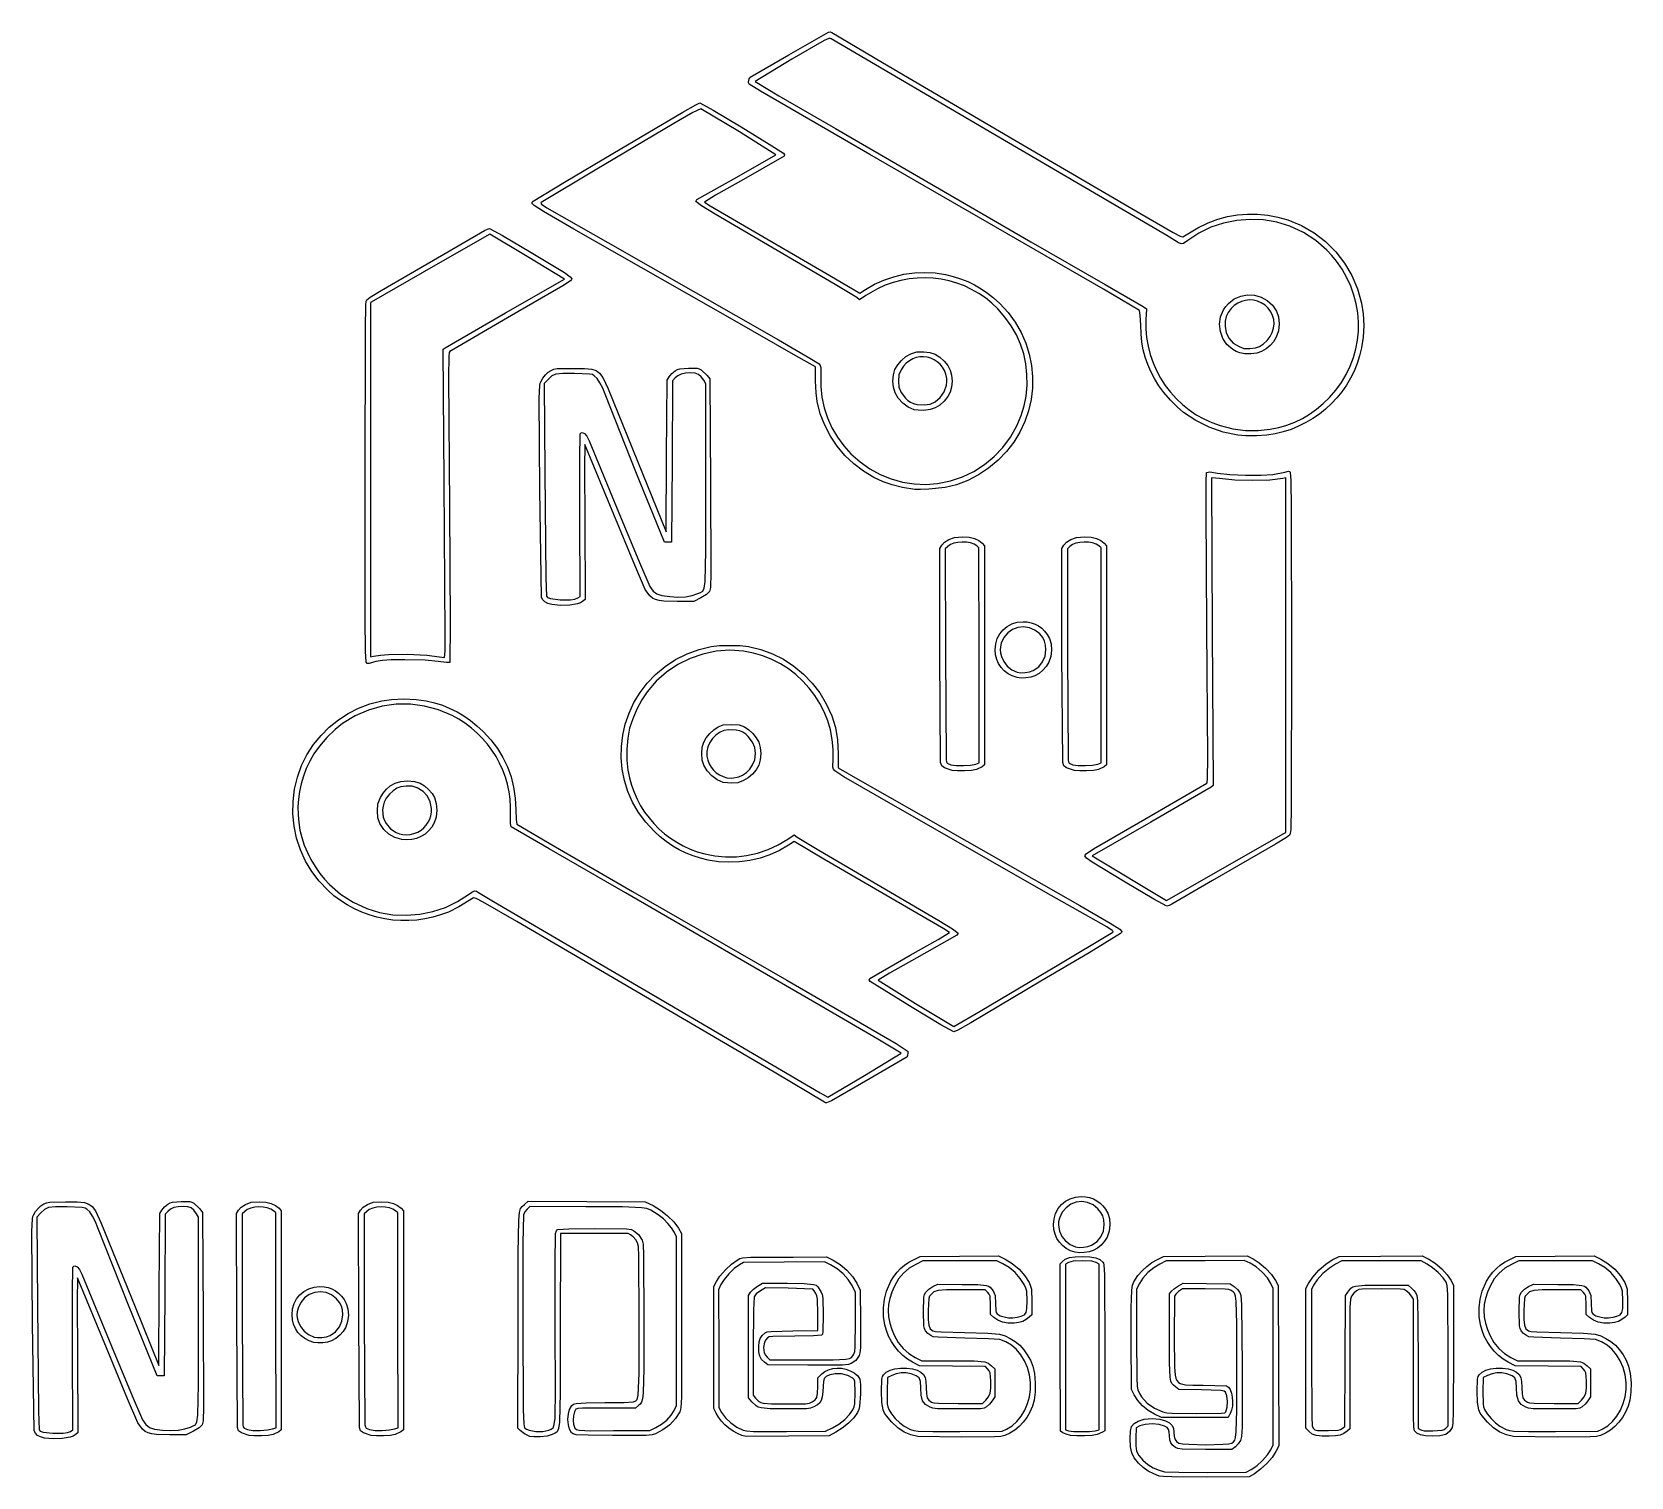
# Model space of a CAD drawing. Extents: x -465 to 0, y 1 to 421.
import ezdxf

# ---------------------------------------------------------------- set-up
doc = ezdxf.new("R2010")
doc.units = 0

msp = doc.modelspace()

# ---------------------------------------------------------------- linework, layer by layer
at = {"layer": 'Layer 1'}
for p, q in [((-244.72463, 414.22012), (-233.17013, 420.86425)), ((-234.418529, 418.43102), (-243.77993, 412.975358)), ((-233.015287, 419.013765), (-234.418529, 418.43102)), ((-233.17013, 420.86425), (-232.645053, 420.893731)), ((-232.675563, 419.006748), (-233.015287, 419.013765)), ((-232.40283, 418.891428), (-232.675563, 419.006748)), ((-232.645053, 420.893731), (-232.23549, 420.7506)), ((-184.81243, 391.053628), (-232.40283, 418.891428)), ((-232.23549, 420.7506), (-217.48839, 412.03464)), ((-255.86643, 407.72843), (-244.72463, 414.22012)), ((-243.77993, 412.975358), (-254.45173, 406.469158)), ((-217.48839, 412.03464), (-178.99149, 389.47704)), ((-256.415921, 406.075371), (-256.38221, 406.27487)), ((-256.183598, 405.780156), (-256.415921, 406.075371)), ((-256.38221, 406.27487), (-256.223774, 407.281932)), ((-256.223774, 407.281932), (-256.058906, 407.606417)), ((-252.92011, 403.710882), (-256.183598, 405.780156)), ((-256.058906, 407.606417), (-255.86643, 407.72843)), ((-254.45173, 406.469158), (-247.634455, 402.384073)), ((-275.441618, 397.64009), (-271.685285, 399.772993)), ((-271.685285, 399.772993), (-270.50013, 400.31674)), ((-270.50013, 400.31674), (-266.633939, 398.142685)), ((-221.19261, 385.31507), (-252.92011, 403.710882)), ((-247.634455, 402.384073), (-231.16843, 392.837758)), ((-295.80513, 385.62384), (-275.441618, 397.64009)), ((-272.603962, 397.473094), (-278.11511, 394.299925)), ((-270.21904, 398.616275), (-272.603962, 397.473094)), ((-259.045915, 391.88536), (-270.21904, 398.616275)), ((-266.633939, 398.142685), (-258.534955, 393.298977)), ((-278.11511, 394.299925), (-300.96461, 380.746025)), ((-248.44474, 385.242075), (-259.045915, 391.88536)), ((-258.534955, 393.298977), (-250.354558, 388.296551)), ((-231.16843, 392.837758), (-174.36153, 359.974958)), ((-134.87233, 361.818828), (-184.81243, 391.053628)), ((-309.82803, 377.3106), (-295.80513, 385.62384)), ((-250.354558, 388.296551), (-246.24413, 385.64634)), ((-246.24413, 385.64634), (-245.926663, 385.218108)), ((-178.99149, 389.47704), (-142.76279, 368.23124)), ((-259.75564, 378.767365), (-248.44474, 385.242075)), ((-246.07232, 384.83129), (-257.86562, 378.07948)), ((-245.926663, 385.218108), (-246.07232, 384.83129)), ((-176.34571, 359.49917), (-221.19261, 385.31507)), ((-318.94993, 371.71337), (-309.82803, 377.3106)), ((-300.96461, 380.746025), (-316.65931, 371.343735)), ((-271.39734, 372.207965), (-259.75564, 378.767365)), ((-257.86562, 378.07948), (-265.937124, 373.510236)), ((-319.237769, 371.413469), (-318.94993, 371.71337)), ((-271.72807, 371.631502), (-271.39734, 372.207965)), ((-270.076491, 370.430071), (-271.72807, 371.631502)), ((-265.937124, 373.510236), (-269.21612, 371.4832)), ((-319.305826, 371.181616), (-319.237769, 371.413469)), ((-318.68535, 370.46215), (-319.305826, 371.181616)), ((-315.946467, 368.739528), (-318.68535, 370.46215)), ((-316.65931, 371.343735), (-316.741255, 371.1364)), ((-316.741255, 371.1364), (-316.525062, 370.855514)), ((-316.525062, 370.855514), (-314.93952, 369.848095)), ((-307.100212, 363.609), (-315.946467, 368.739528)), ((-314.93952, 369.848095), (-297.26042, 359.787995)), ((-266.10568, 367.981682), (-270.076491, 370.430071)), ((-269.21612, 371.4832), (-267.56086, 370.41571)), ((-267.56086, 370.41571), (-232.75446, 350.15611)), ((-231.24678, 347.533982), (-266.10568, 367.981682)), ((-142.76279, 368.23124), (-133.03641, 362.623562)), ((-120.1048, 366.512642), (-117.265129, 367.264276)), ((-117.265129, 367.264276), (-114.371529, 367.755886)), ((-114.371529, 367.755886), (-111.44269, 367.986832)), ((-111.44269, 367.986832), (-108.497302, 367.956477)), ((-108.497302, 367.956477), (-105.554056, 367.664184)), ((-105.554056, 367.664184), (-102.631641, 367.109313)), ((-102.631641, 367.109313), (-99.74875, 366.291227)), ((-344.88512, 356.34016), (-333.05022, 363.18755)), ((-333.05022, 363.18755), (-332.215647, 363.622606)), ((-332.215647, 363.622606), (-331.59502, 363.797732)), ((-331.59502, 363.797732), (-327.844549, 361.749814)), ((-261.01245, 337.33895), (-307.100212, 363.609)), ((-133.03641, 362.623562), (-130.959391, 361.560704)), ((-130.19509, 361.36071), (-125.897054, 364.000573)), ((-125.546608, 362.475843), (-128.74145, 360.35202)), ((-125.897054, 364.000573), (-122.87185, 365.50162)), ((-122.076383, 364.15795), (-125.546608, 362.475843)), ((-122.87185, 365.50162), (-120.1048, 366.512642)), ((-118.396704, 365.389181), (-122.076383, 364.15795)), ((-114.573498, 366.160376), (-118.396704, 365.389181)), ((-110.672691, 366.462376), (-114.573498, 366.160376)), ((-106.760213, 366.28602), (-110.672691, 366.462376)), ((-102.90199, 365.622148), (-106.760213, 366.28602)), ((-99.16395, 364.4616), (-102.90199, 365.622148)), ((-99.74875, 366.291227), (-95.793887, 364.675304)), ((-95.206557, 362.61781), (-99.16395, 364.4616)), ((-95.793887, 364.675304), (-92.128538, 362.573503)), ((-91.590283, 360.286987), (-95.206557, 362.61781)), ((-92.128538, 362.573503), (-88.789963, 360.027834)), ((-331.54887, 362.199435), (-348.00657, 352.724795)), ((-320.66557, 355.706145), (-331.54887, 362.199435)), ((-327.844549, 361.749814), (-319.48502, 356.840122)), ((-297.26042, 359.787995), (-247.65242, 331.492732)), ((-153.295173, 346.191133), (-176.34571, 359.49917)), ((-174.36153, 359.974958), (-152.79803, 347.540758)), ((-131.76347, 359.821998), (-134.87233, 361.818828)), ((-131.527001, 359.624766), (-131.76347, 359.821998)), ((-130.95847, 359.439465), (-131.527001, 359.624766)), ((-130.959391, 361.560704), (-130.19509, 361.36071)), ((-130.493113, 359.389951), (-130.95847, 359.439465)), ((-130.041934, 359.49531), (-130.493113, 359.389951)), ((-128.74145, 360.35202), (-130.041934, 359.49531)), ((-88.365767, 357.506971), (-91.590283, 360.286987)), ((-88.789963, 360.027834), (-85.815425, 357.080308)), ((-363.114378, 345.811229), (-344.88512, 356.34016)), ((-309.87117, 349.134025), (-320.66557, 355.706145)), ((-319.48502, 356.840122), (-309.890707, 351.004453)), ((-86.916244, 355.96034), (-88.365767, 357.506971)), ((-85.58365, 354.3156), (-86.916244, 355.96034)), ((-85.815425, 357.080308), (-83.242184, 353.772935)), ((-83.963782, 351.959583), (-85.58365, 354.3156)), ((-83.242184, 353.772935), (-81.1075, 350.147723)), ((-348.00657, 352.724795), (-365.32417, 342.806455)), ((-326.94207, 339.356225), (-309.87117, 349.134025)), ((-308.151532, 348.610849), (-310.307835, 347.166953)), ((-309.890707, 351.004453), (-308.214559, 349.815902)), ((-308.214559, 349.815902), (-307.76422, 349.224792)), ((-307.819554, 348.970947), (-308.151532, 348.610849)), ((-307.76422, 349.224792), (-307.819554, 348.970947)), ((-232.75446, 350.15611), (-224.07567, 345.05153)), ((-219.840873, 347.606102), (-217.085538, 348.840329)), ((-217.085538, 348.840329), (-214.205402, 349.809187)), ((-212.103218, 348.740727), (-214.410765, 348.118935)), ((-214.205402, 349.809187), (-211.236158, 350.506035)), ((-209.770068, 349.175121), (-212.103218, 348.740727)), ((-211.236158, 350.506035), (-208.213501, 350.924229)), ((-207.422916, 349.424054), (-209.770068, 349.175121)), ((-208.213501, 350.924229), (-205.173128, 351.057128)), ((-205.073359, 349.489463), (-207.422916, 349.424054)), ((-205.173128, 351.057128), (-202.150732, 350.898089)), ((-202.732998, 349.373286), (-205.073359, 349.489463)), ((-200.413431, 349.07746), (-202.732998, 349.373286)), ((-202.150732, 350.898089), (-199.18201, 350.44047)), ((-198.126257, 348.603922), (-200.413431, 349.07746)), ((-199.18201, 350.44047), (-196.932212, 349.896243)), ((-195.883076, 347.954609), (-198.126257, 348.603922)), ((-196.932212, 349.896243), (-194.782041, 349.217629)), ((-194.782041, 349.217629), (-192.721946, 348.399529)), ((-192.721946, 348.399529), (-190.742376, 347.436846)), ((-82.580212, 349.525367), (-83.963782, 351.959583)), ((-81.432249, 347.026334), (-82.580212, 349.525367)), ((-81.1075, 350.147723), (-79.448635, 346.246684)), ((-367.30272, 343.09506), (-366.301703, 343.867658)), ((-366.301703, 343.867658), (-363.114378, 345.811229)), ((-310.307835, 347.166953), (-325.22672, 338.549792)), ((-224.97069, 343.762732), (-231.24678, 347.533982)), ((-224.11856, 343.11923), (-224.97069, 343.762732)), ((-222.32486, 344.30444), (-224.11856, 343.11923)), ((-224.07567, 345.05153), (-222.43571, 346.11315)), ((-222.43571, 346.11315), (-219.840873, 347.606102)), ((-218.90266, 346.30541), (-222.32486, 344.30444)), ((-216.681113, 347.307809), (-218.90266, 346.30541)), ((-214.410765, 348.118935), (-216.681113, 347.307809)), ((-193.695485, 347.131458), (-195.883076, 347.954609)), ((-191.575084, 346.136407), (-193.695485, 347.131458)), ((-189.533472, 344.971392), (-191.575084, 346.136407)), ((-190.742376, 347.436846), (-188.833779, 346.324483)), ((-187.582248, 343.638351), (-189.533472, 344.971392)), ((-188.833779, 346.324483), (-186.986604, 345.057341)), ((-186.986604, 345.057341), (-185.191298, 343.630322)), ((-142.77451, 339.98717), (-153.295173, 346.191133)), ((-152.79803, 347.540758), (-141.78033, 341.141408)), ((-115.315431, 343.378147), (-113.425265, 344.202988)), ((-113.425265, 344.202988), (-111.426112, 344.556276)), ((-111.426112, 344.556276), (-109.409563, 344.453005)), ((-109.409563, 344.453005), (-107.467208, 343.90817)), ((-107.467208, 343.90817), (-105.690639, 342.936765)), ((-80.519198, 344.475867), (-81.432249, 347.026334)), ((-79.840367, 341.887349), (-80.519198, 344.475867)), ((-79.448635, 346.246684), (-78.30285, 342.111827)), ((-367.693425, 334.907422), (-367.555567, 341.515368)), ((-367.555567, 341.515368), (-367.44573, 342.681055)), ((-367.44573, 342.681055), (-367.30272, 343.09506)), ((-365.32417, 342.806455), (-366.18407, 342.36275)), ((-366.18407, 342.36275), (-366.184, 290.875)), ((-344.50617, 329.185925), (-326.94207, 339.356225)), ((-185.733011, 342.139222), (-187.582248, 343.638351)), ((-183.99736, 340.47594), (-185.733011, 342.139222)), ((-185.191298, 343.630322), (-183.43831, 342.03833)), ((-181.900088, 338.082557), (-183.99736, 340.47594)), ((-183.43831, 342.03833), (-181.000596, 339.4054)), ((-181.000596, 339.4054), (-178.924017, 336.5866)), ((-142.590111, 338.640387), (-142.77451, 339.98717)), ((-141.78033, 341.141408), (-140.8168, 340.491892)), ((-140.8168, 340.491892), (-140.95703, 337.244882)), ((-119.271568, 338.164106), (-118.425528, 340.214852)), ((-118.425528, 340.214852), (-117.788626, 341.172325)), ((-117.788626, 341.172325), (-117.00502, 342.06676)), ((-117.058313, 339.442167), (-117.63175, 338.221597)), ((-116.19854, 340.58545), (-117.058313, 339.442167)), ((-117.00502, 342.06676), (-115.315431, 343.378147)), ((-115.28798, 341.439178), (-116.19854, 340.58545)), ((-114.270945, 342.119194), (-115.28798, 341.439178)), ((-113.17486, 342.620246), (-114.270945, 342.119194)), ((-112.027145, 342.937083), (-113.17486, 342.620246)), ((-110.855224, 343.064454), (-112.027145, 342.937083)), ((-109.68652, 342.997106), (-110.855224, 343.064454)), ((-108.548454, 342.729789), (-109.68652, 342.997106)), ((-107.46845, 342.25725), (-108.548454, 342.729789)), ((-106.347836, 341.511264), (-107.46845, 342.25725)), ((-105.417988, 340.630157), (-106.347836, 341.511264)), ((-105.690639, 342.936765), (-104.171446, 341.553783)), ((-104.686034, 339.633113), (-105.417988, 340.630157)), ((-104.159105, 338.539316), (-104.686034, 339.633113)), ((-104.171446, 341.553783), (-103.00122, 339.77422)), ((-103.00122, 339.77422), (-102.404595, 338.161335)), ((-79.395062, 339.274162), (-79.840367, 341.887349)), ((-79.182591, 336.649689), (-79.395062, 339.274162)), ((-78.30285, 342.111827), (-77.854195, 339.001583)), ((-367.76574, 290.43456), (-367.693425, 334.907422)), ((-325.22672, 338.549792), (-343.19462, 328.117292)), ((-242.62725, 326.87195), (-261.01245, 337.33895)), ((-180.097754, 335.579123), (-181.900088, 338.082557)), ((-178.590712, 332.966567), (-180.097754, 335.579123)), ((-178.924017, 336.5866), (-177.206585, 333.611482)), ((-142.47496, 335.71325), (-142.590111, 338.640387)), ((-142.366358, 333.194033), (-142.47496, 335.71325)), ((-140.95703, 337.244882), (-140.95893, 334.659647)), ((-140.95893, 334.659647), (-140.745052, 332.112839)), ((-119.567836, 336.02114), (-119.271568, 338.164106)), ((-119.339025, 333.892572), (-119.567836, 336.02114)), ((-117.927913, 336.897225), (-117.95586, 335.44253)), ((-117.95586, 335.44253), (-117.603301, 333.494044)), ((-117.63175, 338.221597), (-117.927913, 336.897225)), ((-104.24423, 333.58029), (-103.879763, 334.869254)), ((-103.84433, 337.367951), (-104.159105, 338.539316)), ((-103.879763, 334.869254), (-103.74884, 336.138202)), ((-103.74884, 336.138202), (-103.84433, 337.367951)), ((-102.26574, 336.15509), (-102.410809, 334.092271)), ((-102.404595, 338.161335), (-102.26574, 336.15509)), ((-79.20226, 334.027312), (-79.182591, 336.649689)), ((-77.704726, 335.628882), (-77.854435, 332.256504)), ((-77.854195, 339.001583), (-77.704726, 335.628882)), ((-247.65242, 331.492732), (-238.557582, 326.193484)), ((-177.379318, 330.245812), (-178.590712, 332.966567)), ((-176.463924, 327.417787), (-177.379318, 330.245812)), ((-177.206585, 333.611482), (-175.846314, 330.5096)), ((-175.846314, 330.5096), (-174.841215, 327.310507)), ((-142.118742, 330.831036), (-142.366358, 333.194033)), ((-141.722236, 328.591529), (-142.118742, 330.831036)), ((-140.745052, 332.112839), (-140.322994, 329.615257)), ((-118.609831, 331.885022), (-119.339025, 333.892572)), ((-117.404949, 330.105107), (-118.609831, 331.885022)), ((-117.603301, 333.494044), (-116.821306, 331.866974)), ((-115.749074, 328.659447), (-117.404949, 330.105107)), ((-116.821306, 331.866974), (-115.595021, 330.539466)), ((-115.595021, 330.539466), (-113.90959, 329.48967)), ((-107.95093, 329.53015), (-106.801587, 330.276715)), ((-106.801587, 330.276715), (-105.734006, 331.273457)), ((-105.734006, 331.273457), (-104.848212, 332.41108)), ((-103.925977, 330.918611), (-104.885216, 329.784321)), ((-104.848212, 332.41108), (-104.24423, 333.58029)), ((-103.1334, 332.26235), (-103.925977, 330.918611)), ((-102.410809, 334.092271), (-103.1334, 332.26235)), ((-79.935246, 328.84238), (-79.453376, 331.420415)), ((-79.453376, 331.420415), (-79.20226, 334.027312)), ((-77.854435, 332.256504), (-78.30331, 329.147227)), ((-345.08829, 328.71455), (-344.50617, 329.185925)), ((-344.78469, 290.36785), (-345.08829, 328.71455)), ((-343.416112, 326.673387), (-343.495364, 320.790013)), ((-343.323347, 327.749872), (-343.416112, 326.673387)), ((-343.19462, 328.117292), (-343.323347, 327.749872)), ((-236.94205, 323.62663), (-242.62725, 326.87195)), ((-238.557582, 326.193484), (-235.90262, 324.471895)), ((-213.048154, 324.230789), (-211.948404, 325.515322)), ((-211.948404, 325.515322), (-210.648521, 326.611955)), ((-210.648521, 326.611955), (-209.24556, 327.42438)), ((-209.665044, 325.414443), (-210.564784, 324.716628)), ((-208.692128, 325.939797), (-209.665044, 325.414443)), ((-209.24556, 327.42438), (-207.5387, 328.011743)), ((-207.666604, 326.296648), (-208.692128, 325.939797)), ((-206.609039, 326.488958), (-207.666604, 326.296648)), ((-207.5387, 328.011743), (-205.4794, 328.032982)), ((-205.540002, 326.520686), (-206.609039, 326.488958)), ((-204.480061, 326.395792), (-205.540002, 326.520686)), ((-205.4794, 328.032982), (-203.681899, 327.802435)), ((-203.449784, 326.118238), (-204.480061, 326.395792)), ((-203.681899, 327.802435), (-202.150624, 327.299807)), ((-202.469739, 325.691982), (-203.449784, 326.118238)), ((-201.560495, 325.120985), (-202.469739, 325.691982)), ((-202.150624, 327.299807), (-200.796055, 326.484204)), ((-200.796055, 326.484204), (-199.52867, 325.314732)), ((-199.52867, 325.314732), (-198.467281, 323.991439)), ((-175.844887, 324.483415), (-176.463924, 327.417787)), ((-174.841215, 327.310507), (-174.189303, 324.043756)), ((-141.166963, 326.44278), (-141.722236, 328.591529)), ((-140.443047, 324.352059), (-141.166963, 326.44278)), ((-140.322994, 329.615257), (-139.700354, 327.177698)), ((-139.700354, 327.177698), (-138.88473, 324.810958)), ((-114.759731, 328.095281), (-115.749074, 328.659447)), ((-113.6669, 327.65466), (-114.759731, 328.095281)), ((-113.90959, 329.48967), (-112.483326, 328.992383)), ((-113.66691, 327.654655), (-113.6669, 327.65466)), ((-112.226887, 327.396631), (-113.66691, 327.654655)), ((-112.483326, 328.992383), (-110.72905, 328.958089)), ((-110.498213, 327.39181), (-112.226887, 327.396631)), ((-110.72905, 328.958089), (-109.143044, 329.166595)), ((-108.783597, 327.62051), (-110.498213, 327.39181)), ((-109.143044, 329.166595), (-107.95093, 329.53016)), ((-107.38575, 328.06305), (-108.783597, 327.62051)), ((-107.95093, 329.53016), (-107.95093, 329.53015)), ((-106.031635, 328.839221), (-107.38575, 328.06305)), ((-104.885216, 329.784321), (-106.031635, 328.839221)), ((-81.588477, 323.826427), (-80.647178, 326.30659)), ((-80.647178, 326.30659), (-79.935246, 328.84238)), ((-78.875105, 326.820483), (-79.608434, 324.567456)), ((-78.30331, 329.147227), (-78.875105, 326.820483)), ((-343.495364, 320.790013), (-343.24002, 282.879192)), ((-316.102813, 320.375247), (-315.384087, 321.28536)), ((-315.384087, 321.28536), (-314.581133, 322.031605)), ((-313.538661, 320.990968), (-314.615, 319.960701)), ((-314.581133, 322.031605), (-313.69724, 322.6104)), ((-313.69724, 322.6104), (-312.968308, 322.931503)), ((-312.328657, 321.52716), (-313.538661, 320.990968)), ((-312.968308, 322.931503), (-311.997022, 323.105935)), ((-310.34855, 321.713407), (-312.328657, 321.52716)), ((-311.997022, 323.105935), (-307.44667, 323.188821)), ((-306.9619, 321.693841), (-310.34855, 321.713407)), ((-307.44667, 323.188821), (-304.02643, 323.13893)), ((-302.594123, 321.533932), (-306.9619, 321.693841)), ((-304.02643, 323.13893), (-301.896635, 322.944305)), ((-301.723987, 321.355802), (-302.594123, 321.533932)), ((-301.896635, 322.944305), (-300.609862, 322.524466)), ((-301.18373, 321.05153), (-301.723987, 321.355802)), ((-300.387434, 320.22993), (-301.18373, 321.05153)), ((-300.609862, 322.524466), (-299.71869, 321.798931)), ((-299.71869, 321.798931), (-298.748463, 320.549377)), ((-298.748463, 320.549377), (-297.159271, 317.193341)), ((-280.06229, 319.754531), (-279.43495, 320.763611)), ((-279.43495, 320.763611), (-278.670987, 321.682133)), ((-278.670987, 321.682133), (-277.71516, 322.473481)), ((-277.71516, 322.473481), (-277.048238, 322.847826)), ((-276.899648, 321.056112), (-277.70325, 320.39269)), ((-277.048238, 322.847826), (-276.339381, 323.073206)), ((-275.935446, 321.504051), (-276.899648, 321.056112)), ((-276.339381, 323.073206), (-273.84458, 323.273755)), ((-274.742519, 321.758681), (-275.935446, 321.504051)), ((-273.25274, 321.84218), (-274.742519, 321.758681)), ((-273.84458, 323.273755), (-271.354637, 323.262947)), ((-271.916259, 321.749787), (-273.25274, 321.84218)), ((-270.918341, 321.414766), (-271.916259, 321.749787)), ((-271.354637, 323.262947), (-270.730335, 323.089708)), ((-270.128656, 320.76534), (-270.918341, 321.414766)), ((-270.730335, 323.089708), (-270.16497, 322.754509)), ((-270.16497, 322.754509), (-268.44518, 321.119259)), ((-269.41687, 319.72973), (-270.128656, 320.76534)), ((-268.44518, 321.119259), (-267.62687, 320.102739)), ((-236.90655, 319.57389), (-236.94205, 323.62663)), ((-235.90262, 324.471895), (-235.543129, 323.994308)), ((-235.543129, 323.994308), (-235.367909, 323.449473)), ((-235.40727, 321.023155), (-235.4079, 317.912786)), ((-235.367909, 323.449473), (-235.40727, 321.023155)), ((-214.424491, 319.502353), (-214.283426, 321.322614)), ((-214.283426, 321.322614), (-213.85072, 322.85466)), ((-213.85072, 322.85466), (-213.048154, 324.230789)), ((-212.708183, 321.267019), (-212.85424, 319.48988)), ((-212.06246, 322.78777), (-212.708183, 321.267019)), ((-211.370778, 323.84239), (-212.06246, 322.78777)), ((-210.564784, 324.716628), (-211.370778, 323.84239)), ((-200.742619, 324.409207), (-201.560495, 325.120985)), ((-200.036679, 323.560609), (-200.742619, 324.409207)), ((-199.463244, 322.579149), (-200.036679, 323.560609)), ((-199.042881, 321.46879), (-199.463244, 322.579149)), ((-198.79616, 320.23349), (-199.042881, 321.46879)), ((-198.467281, 323.991439), (-197.774819, 322.671313)), ((-197.774819, 322.671313), (-197.398239, 321.216685)), ((-197.398239, 321.216685), (-197.2845, 319.489882)), ((-175.522561, 321.443624), (-175.844887, 324.483415)), ((-175.4973, 318.29934), (-175.522561, 321.443624)), ((-174.189303, 324.043756), (-173.88859, 320.7389)), ((-173.88859, 320.7389), (-173.937089, 317.425493)), ((-139.540614, 322.286634), (-140.443047, 324.352059)), ((-138.449787, 320.213775), (-139.540614, 322.286634)), ((-138.88473, 324.810958), (-137.88372, 322.525836)), ((-137.88372, 322.525836), (-136.704921, 320.333128)), ((-84.156406, 319.086513), (-82.758451, 321.415273)), ((-82.758451, 321.415273), (-81.588477, 323.826427)), ((-80.497254, 322.394157), (-81.535525, 320.306593)), ((-79.608434, 324.567456), (-80.497254, 322.394157)), ((-317.159326, 314.531325), (-317.034556, 318.204769)), ((-317.034556, 318.204769), (-316.9076, 318.896114)), ((-316.9076, 318.896114), (-316.73402, 319.30485)), ((-316.73402, 319.30485), (-316.102813, 320.375247)), ((-314.615, 319.960701), (-315.71233, 318.770251)), ((-315.71233, 318.770251), (-315.53844, 293.068651)), ((-299.552464, 318.973479), (-300.387434, 320.22993)), ((-298.750919, 317.406571), (-299.552464, 318.973479)), ((-298.0549, 315.6536), (-298.750919, 317.406571)), ((-297.159271, 317.193341), (-287.18509, 292.692231)), ((-280.19458, 297.719331), (-280.06229, 319.754531)), ((-278.47449, 319.587797), (-278.60678, 296.123297)), ((-277.70325, 320.39269), (-278.47449, 319.587797)), ((-268.82591, 318.69627), (-269.41687, 319.72973)), ((-268.82191, 289.01567), (-268.82591, 318.69627)), ((-267.62687, 320.102739), (-267.44664, 289.633839)), ((-236.769761, 316.07461), (-236.90655, 319.57389)), ((-236.46117, 313.51361), (-236.769761, 316.07461)), ((-235.4079, 317.912786), (-235.069901, 314.815993)), ((-214.274596, 317.675697), (-214.424491, 319.502353)), ((-213.83442, 316.12447), (-214.274596, 317.675697)), ((-212.877411, 314.511039), (-213.83442, 316.12447)), ((-212.85424, 319.48988), (-212.708588, 317.714621)), ((-212.708588, 317.714621), (-212.06246, 316.20334)), ((-212.06246, 316.20334), (-210.838761, 314.487152)), ((-200.678711, 314.734186), (-199.541131, 316.41269)), ((-199.541131, 316.41269), (-198.884948, 318.302821)), ((-198.884948, 318.302821), (-198.764255, 319.273782)), ((-198.764255, 319.273782), (-198.79616, 320.23349)), ((-197.774819, 316.308455), (-198.467281, 314.988329)), ((-197.398239, 317.763081), (-197.774819, 316.308455)), ((-197.2845, 319.489882), (-197.398239, 317.763081)), ((-175.75368, 315.14152), (-175.4973, 318.29934)), ((-173.937089, 317.425493), (-174.332812, 314.133086)), ((-137.16069, 318.10075), (-138.449787, 320.213775)), ((-135.710486, 316.129664), (-137.16069, 318.10075)), ((-136.704921, 320.333128), (-135.355933, 318.243632)), ((-133.859665, 313.984607), (-135.710486, 316.129664)), ((-135.355933, 318.243632), (-133.844351, 316.268146)), ((-133.844351, 316.268146), (-132.177776, 314.417466)), ((-87.63349, 314.7297), (-85.78165, 316.853527)), ((-85.78165, 316.853527), (-84.156406, 319.086513)), ((-84.036254, 316.412709), (-85.486629, 314.618407)), ((-82.717205, 318.310774), (-84.036254, 316.412709)), ((-81.535525, 320.306593), (-82.717205, 318.310774)), ((-316.96742, 287.92095), (-317.159326, 314.531325)), ((-289.092, 293.164), (-298.0549, 315.6536)), ((-235.541234, 310.010244), (-236.46117, 313.51361)), ((-235.069901, 314.815993), (-234.405718, 311.764958)), ((-234.405718, 311.764958), (-233.427799, 308.791864)), ((-211.55823, 313.080986), (-212.877411, 314.511039)), ((-209.975529, 311.922317), (-211.55823, 313.080986)), ((-210.838761, 314.487152), (-210.129321, 313.838267)), ((-210.129321, 313.838267), (-209.347504, 313.324867)), ((-208.22796, 311.12304), (-209.975529, 311.922317)), ((-209.347504, 313.324867), (-208.487821, 312.943964)), ((-208.487821, 312.943964), (-207.544785, 312.692567)), ((-207.544785, 312.692567), (-205.3867, 312.56633)), ((-205.3867, 312.56633), (-203.600218, 312.796414)), ((-202.156699, 311.673296), (-203.674648, 311.186979)), ((-203.600218, 312.796414), (-202.2117, 313.438394)), ((-202.2117, 313.438394), (-202.21169, 313.4384)), ((-202.21169, 313.4384), (-200.678711, 314.734186)), ((-200.80503, 312.485591), (-202.156699, 311.673296)), ((-199.52867, 313.665032), (-200.80503, 312.485591)), ((-198.467281, 314.988329), (-199.52867, 313.665032)), ((-177.173242, 309.450741), (-176.296011, 312.257394)), ((-176.296011, 312.257394), (-175.75368, 315.14152)), ((-174.332812, 314.133086), (-175.073772, 310.891233)), ((-131.884682, 311.966418), (-133.859665, 313.984607)), ((-132.177776, 314.417466), (-130.363804, 312.70239)), ((-130.06199, 310.37593), (-131.884682, 311.966418)), ((-130.363804, 312.70239), (-128.410034, 311.133716)), ((-93.400432, 309.90148), (-91.392906, 311.325288)), ((-91.392906, 311.325288), (-89.471939, 312.933972)), ((-88.757195, 311.365129), (-90.565304, 309.91817)), ((-89.471939, 312.933972), (-87.63349, 314.7297)), ((-87.06229, 312.933877), (-88.757195, 311.365129)), ((-85.486629, 314.618407), (-87.06229, 312.933877)), ((-234.25492, 306.668755), (-235.541234, 310.010244)), ((-232.622092, 303.515634), (-234.25492, 306.668755)), ((-233.427799, 308.791864), (-232.148589, 305.928894)), ((-208.22797, 311.123023), (-208.22796, 311.12304)), ((-207.139049, 310.993002), (-208.22797, 311.123023)), ((-205.44985, 310.985472), (-207.139049, 310.993002)), ((-203.674648, 311.186979), (-205.44985, 310.985472)), ((-178.43432, 306.52534), (-177.173242, 309.450741)), ((-176.157983, 307.729488), (-177.583457, 304.677403)), ((-175.073772, 310.891233), (-176.157983, 307.729488)), ((-126.498679, 307.994176), (-130.06199, 310.37593)), ((-128.410034, 311.133716), (-126.324064, 309.722241)), ((-122.603119, 306.065001), (-126.498679, 307.994176)), ((-126.324064, 309.722241), (-124.113491, 308.478762)), ((-124.113491, 308.478762), (-121.785914, 307.414077)), ((-121.785914, 307.414077), (-119.34893, 306.538982)), ((-102.37695, 306.011625), (-99.982775, 306.71762)), ((-99.982775, 306.71762), (-97.691325, 307.599815)), ((-97.691325, 307.599815), (-95.498558, 308.660379)), ((-94.496965, 307.413661), (-96.608435, 306.368129)), ((-95.498558, 308.660379), (-93.400432, 309.90148)), ((-92.480574, 308.599012), (-94.496965, 307.413661)), ((-90.565304, 309.91817), (-92.480574, 308.599012)), ((-305.372175, 297.085555), (-305.24792, 304.21028)), ((-305.24792, 304.21028), (-305.009527, 304.461983)), ((-305.009527, 304.461983), (-304.729928, 304.55588)), ((-304.729928, 304.55588), (-304.080486, 304.296476)), ((-304.080486, 304.296476), (-303.366336, 303.484509)), ((-303.366336, 303.484509), (-302.65422, 302.17242)), ((-302.65422, 302.17242), (-294.05524, 281.25772)), ((-230.662613, 300.577371), (-232.622092, 303.515634)), ((-232.148589, 305.928894), (-230.580535, 303.20823)), ((-230.580535, 303.20823), (-228.736083, 300.662056)), ((-182.476223, 300.23741), (-180.276866, 303.232835)), ((-180.276866, 303.232835), (-178.43432, 306.52534)), ((-177.583457, 304.677403), (-179.348207, 301.764532)), ((-118.485069, 304.634418), (-122.603119, 306.065001)), ((-119.34893, 306.538982), (-115.739021, 305.641628)), ((-114.25429, 303.74844), (-118.485069, 304.634418)), ((-115.739021, 305.641628), (-112.050943, 305.1606)), ((-114.25421, 303.748489), (-114.25429, 303.74844)), ((-111.900055, 303.597573), (-114.25421, 303.748489)), ((-112.050943, 305.1606), (-108.394158, 305.10391)), ((-108.849101, 303.627424), (-111.900055, 303.597573)), ((-105.800376, 303.813317), (-108.849101, 303.627424)), ((-108.394158, 305.10391), (-104.87813, 305.479572)), ((-103.45291, 304.130527), (-105.800376, 303.813317)), ((-104.87813, 305.479572), (-104.87789, 305.47966)), ((-104.87789, 305.47966), (-102.37695, 306.011625)), ((-101.092449, 304.720552), (-103.45291, 304.130527)), ((-98.808944, 305.468423), (-101.092449, 304.720552)), ((-96.608435, 306.368129), (-98.808944, 305.468423)), ((-303.93339, 301.10157), (-303.996315, 294.56253)), ((-295.54184, 280.72867), (-303.93339, 301.10157)), ((-280.32687, 275.684131), (-280.19458, 297.719331)), ((-228.396347, 297.880457), (-230.662613, 300.577371)), ((-228.736083, 300.662056), (-226.62768, 298.322555)), ((-225.843158, 295.451382), (-228.396347, 297.880457)), ((-226.62768, 298.322555), (-224.000309, 295.991221)), ((-187.82382, 295.226366), (-185.002003, 297.561207)), ((-185.002003, 297.561207), (-182.476223, 300.23741)), ((-181.450245, 299.020427), (-183.887585, 296.474642)), ((-179.348207, 301.764532), (-181.450245, 299.020427)), ((-315.53844, 293.068651), (-315.23923, 262.340051)), ((-305.37064, 280.42038), (-305.372175, 297.085555)), ((-303.996315, 294.56253), (-303.96789, 278.65527)), ((-280.81, 272.659), (-289.092, 293.164)), ((-287.18509, 292.692231), (-280.32687, 275.684131)), ((-278.60678, 296.123297), (-278.73908, 272.658797)), ((-223.022912, 293.316636), (-225.843158, 295.451382)), ((-224.000309, 295.991221), (-221.156419, 293.996239)), ((-219.95547, 291.50271), (-223.022912, 293.316636)), ((-221.156419, 293.996239), (-218.130254, 292.349282)), ((-194.234017, 291.669334), (-190.911287, 293.255028)), ((-190.911287, 293.255028), (-187.82382, 295.226366)), ((-186.65824, 294.15673), (-189.56568, 292.24194)), ((-183.887585, 296.474642), (-186.65824, 294.15673)), ((-123.426061, 290.297718), (-123.32018, 292.98013)), ((-123.32018, 292.98013), (-122.43484, 293.081883)), ((-122.43484, 293.081883), (-120.19056, 292.780476)), ((-120.19056, 292.780476), (-116.594703, 292.391929)), ((-104.13266, 292.352571), (-100.591, 293.073206)), ((-100.591, 293.073206), (-99.512011, 293.350824)), ((-99.512011, 293.350824), (-99.257148, 293.259574)), ((-99.257148, 293.259574), (-99.03603, 293.008456)), ((-99.03603, 293.008456), (-98.862296, 290.617114)), ((-367.70308, 250.41248), (-367.76574, 290.43456)), ((-366.184, 290.875), (-366.184, 239.388)), ((-344.48469, 245.60505), (-344.78469, 290.36785)), ((-268.818248, 270.120264), (-268.82191, 289.01567)), ((-267.44664, 289.633839), (-267.360964, 263.574239)), ((-217.283279, 290.248142), (-219.95547, 291.50271)), ((-218.130254, 292.349282), (-214.956059, 291.062027)), ((-214.654419, 289.320306), (-217.283279, 290.248142)), ((-214.956059, 291.062027), (-211.668079, 290.146149)), ((-211.711134, 288.614302), (-214.654419, 289.320306)), ((-208.09567, 288.02523), (-211.711134, 288.614302)), ((-211.668079, 290.146149), (-208.30056, 289.613322)), ((-208.30056, 289.613322), (-204.887745, 289.475223)), ((-206.417976, 287.963477), (-208.09574, 288.025317)), ((-208.09574, 288.025317), (-208.09567, 288.02523)), ((-203.966999, 288.052766), (-206.417976, 287.963477)), ((-204.887745, 289.475223), (-201.46388, 289.743525)), ((-199.30224, 288.53619), (-203.966999, 288.052766)), ((-201.46388, 289.743525), (-201.46372, 289.74344)), ((-201.46372, 289.74344), (-197.761624, 290.491424)), ((-196.008993, 289.377741), (-199.30224, 288.53619)), ((-197.761624, 290.491424), (-194.234017, 291.669334)), ((-192.723035, 290.630968), (-196.008993, 289.377741)), ((-189.56568, 292.24194), (-192.723035, 290.630968)), ((-123.44545, 282.21793), (-123.426061, 290.297718)), ((-119.5916, 291.153083), (-121.94736, 291.410826)), ((-121.94736, 291.410826), (-121.72122, 246.678526)), ((-115.171179, 290.724614), (-119.5916, 291.153083)), ((-116.594703, 292.391929), (-112.010106, 292.172186)), ((-109.977145, 290.591986), (-115.171179, 290.724614)), ((-112.010106, 292.172186), (-107.501262, 292.149611)), ((-104.976663, 290.75255), (-109.977145, 290.591986)), ((-107.501262, 292.149611), (-104.13266, 292.352571)), ((-101.1369, 291.203653), (-104.976663, 290.75255)), ((-100.277, 291.378), (-101.1369, 291.203653)), ((-100.277, 239.89), (-100.277, 291.378)), ((-98.862296, 290.617114), (-98.757146, 282.538187)), ((-316.48123, 256.66105), (-316.96742, 287.92095)), ((-343.24002, 282.879192), (-343.016354, 248.713217)), ((-305.27964, 256.96118), (-305.37064, 280.42038)), ((-289.439543, 265.991315), (-295.54184, 280.72867)), ((-294.05524, 281.25772), (-288.073049, 266.83757)), ((-123.22038, 247.88623), (-123.44545, 282.21793)), ((-98.757146, 282.538187), (-98.69472, 240.395156)), ((-303.96789, 278.65527), (-303.87439, 256.07667)), ((-198.24157, 273.494856), (-196.58425, 274.093769)), ((-196.58425, 274.093769), (-194.22727, 274.212851)), ((-194.22727, 274.212851), (-192.306603, 274.105503)), ((-192.306603, 274.105503), (-190.75877, 273.777021)), ((-162.78738, 273.494856), (-161.130064, 274.093769)), ((-161.130064, 274.093769), (-158.77308, 274.212851)), ((-158.77308, 274.212851), (-156.852417, 274.105503)), ((-156.852417, 274.105503), (-155.304585, 273.777021)), ((-279.774, 272.659), (-280.81, 272.659)), ((-278.73908, 272.658797), (-279.774, 272.659)), ((-269.009413, 261.2341), (-268.818248, 270.120264)), ((-200.83972, 270.87196), (-200.27912, 271.822106)), ((-200.80202, 240.27996), (-200.83972, 270.87196)), ((-200.27912, 271.822106), (-199.493227, 272.716309)), ((-199.493227, 272.716309), (-198.24157, 273.494856)), ((-198.49066, 271.454931), (-199.23059, 270.715001)), ((-199.23059, 270.715001), (-199.21529, 240.598301)), ((-197.735595, 271.992047), (-198.49066, 271.454931)), ((-196.739173, 272.385856), (-197.735595, 271.992047)), ((-195.579995, 272.634613), (-196.739173, 272.385856)), ((-194.336661, 272.736572), (-195.579995, 272.634613)), ((-193.087772, 272.689985), (-194.336661, 272.736572)), ((-191.911929, 272.493107), (-193.087772, 272.689985)), ((-190.887731, 272.144192), (-191.911929, 272.493107)), ((-190.09378, 271.641492), (-190.887731, 272.144192)), ((-190.75877, 273.777021), (-189.51759, 273.206053)), ((-189.45224, 271.07117), (-190.09378, 271.641492)), ((-189.51759, 273.206053), (-188.51688, 272.371241)), ((-189.41274, 239.85037), (-189.45224, 271.07117)), ((-188.51688, 272.371241), (-187.85347, 271.655404)), ((-187.85347, 271.655404), (-187.854, 239.831)), ((-165.38553, 270.87196), (-164.82493, 271.822106)), ((-165.34783, 240.27996), (-165.38553, 270.87196)), ((-164.82493, 271.822106), (-164.039041, 272.716309)), ((-164.039041, 272.716309), (-162.78738, 273.494856)), ((-163.03646, 271.454931), (-163.77639, 270.715001)), ((-163.77639, 270.715001), (-163.76109, 240.598301)), ((-162.281392, 271.992047), (-163.03646, 271.454931)), ((-161.284968, 272.385856), (-162.281392, 271.992047)), ((-160.125788, 272.634613), (-161.284968, 272.385856)), ((-158.882454, 272.736572), (-160.125788, 272.634613)), ((-157.633565, 272.689985), (-158.882454, 272.736572)), ((-156.457723, 272.493107), (-157.633565, 272.689985)), ((-155.433528, 272.144192), (-156.457723, 272.493107)), ((-154.63958, 271.641492), (-155.433528, 272.144192)), ((-155.304585, 273.777021), (-154.063405, 273.206053)), ((-153.99804, 271.07117), (-154.63958, 271.641492)), ((-154.063405, 273.206053), (-153.0627, 272.371241)), ((-153.95854, 239.85037), (-153.99804, 271.07117)), ((-153.0627, 272.371241), (-152.39928, 271.655404)), ((-152.39928, 271.655404), (-152.4, 239.831)), ((-286.37212, 258.98187), (-289.439543, 265.991315)), ((-288.073049, 266.83757), (-285.01198, 259.84782)), ((-315.23923, 262.340051), (-315.1162, 256.990241)), ((-269.269345, 259.316575), (-269.009413, 261.2341)), ((-267.360964, 263.574239), (-267.475346, 259.554601)), ((-316.173165, 255.933097), (-316.48123, 256.66105)), ((-315.574716, 255.341101), (-316.173165, 255.933097)), ((-315.1162, 256.990241), (-314.790591, 256.608958)), ((-314.790591, 256.608958), (-313.913891, 256.301395)), ((-313.913891, 256.301395), (-311.14398, 255.942241)), ((-311.14398, 255.942241), (-308.079994, 255.98241)), ((-308.079994, 255.98241), (-306.8357, 256.173999)), ((-306.8357, 256.173999), (-305.99546, 256.491531)), ((-305.99657, 256.49143), (-305.27964, 256.96118)), ((-305.99546, 256.491531), (-305.99657, 256.49143)), ((-304.58091, 255.46891), (-305.185243, 255.106503)), ((-303.87439, 256.07667), (-304.58091, 255.46891)), ((-285.024694, 257.099035), (-286.37212, 258.98187)), ((-284.297017, 256.479617), (-285.024694, 257.099035)), ((-285.01198, 259.84782), (-284.093376, 258.503705)), ((-283.433364, 256.036814), (-284.297017, 256.479617)), ((-284.093376, 258.503705), (-283.038859, 257.666282)), ((-282.358735, 255.742088), (-283.433364, 256.036814)), ((-283.038859, 257.666282), (-281.540032, 257.175079)), ((-280.998131, 255.566903), (-282.358735, 255.742088)), ((-281.540032, 257.175079), (-279.2885, 256.86962)), ((-277.119, 255.461), (-280.998131, 255.566903)), ((-279.2885, 256.86962), (-276.880641, 256.742327)), ((-276.880641, 256.742327), (-274.712279, 256.851265)), ((-274.712279, 256.851265), (-272.796087, 257.195043)), ((-272.796087, 257.195043), (-271.14474, 257.77227)), ((-270.25155, 256.519149), (-272.32449, 255.460819)), ((-271.14474, 257.77227), (-270.300492, 258.076823)), ((-270.300492, 258.076823), (-269.687533, 258.427871)), ((-268.581604, 257.511539), (-270.25155, 256.519149)), ((-269.687533, 258.427871), (-269.269345, 259.316575)), ((-267.72252, 258.371239), (-268.581604, 257.511539)), ((-267.475346, 259.554601), (-267.72252, 258.371239)), ((-314.682089, 254.88239), (-315.574716, 255.341101)), ((-313.49149, 254.55429), (-314.682089, 254.88239)), ((-313.49109, 254.55445), (-313.49149, 254.55429)), ((-310.978373, 254.297393), (-313.49109, 254.55445)), ((-308.342089, 254.396309), (-310.978373, 254.297393)), ((-306.05276, 254.80291), (-308.342089, 254.396309)), ((-305.185243, 255.106503), (-306.05276, 254.80291)), ((-272.32449, 255.460819), (-277.119, 255.461)), ((-367.614942, 241.007511), (-367.70308, 250.41248)), ((-343.016354, 248.713217), (-343.13585, 237.789592)), ((-183.416971, 246.053265), (-182.453719, 247.241728)), ((-182.453719, 247.241728), (-181.269499, 248.214531)), ((-181.09561, 246.33816), (-182.20791, 245.006275)), ((-181.269499, 248.214531), (-179.888551, 248.94728)), ((-179.712261, 247.309989), (-181.09561, 246.33816)), ((-179.888551, 248.94728), (-178.335112, 249.415581)), ((-178.145896, 247.900529), (-179.712261, 247.309989)), ((-178.335112, 249.415581), (-176.63342, 249.59504)), ((-176.484548, 248.088545), (-178.145896, 247.900529)), ((-176.63342, 249.59504), (-175.413826, 249.530085)), ((-174.81625, 247.852804), (-176.484548, 248.088545)), ((-175.413826, 249.530085), (-174.25451, 249.300573)), ((-173.229033, 247.17207), (-174.81625, 247.852804)), ((-174.25451, 249.300573), (-173.163266, 248.911457)), ((-171.81093, 246.02511), (-173.229033, 247.17207)), ((-173.163266, 248.911457), (-172.147891, 248.367689)), ((-172.147891, 248.367689), (-171.216181, 247.674222)), ((-171.216181, 247.674222), (-170.375932, 246.83601)), ((-170.375932, 246.83601), (-169.63494, 245.858005)), ((-122.965036, 209.975408), (-123.22038, 247.88623)), ((-121.72122, 246.678526), (-121.38828, 202.038326)), ((-344.5454, 241.085135), (-344.48457, 245.60571)), ((-344.48457, 245.60571), (-344.48469, 245.60505)), ((-274.232495, 240.251779), (-270.73982, 241.538367)), ((-270.73982, 241.538367), (-267.22901, 242.38678)), ((-267.22901, 242.38678), (-264.814065, 242.638608)), ((-264.814065, 242.638608), (-261.801512, 242.72214)), ((-261.801512, 242.72214), (-258.790734, 242.637492)), ((-258.790734, 242.637492), (-256.38111, 242.38478)), ((-256.38111, 242.38478), (-252.844746, 241.540839)), ((-252.844746, 241.540839), (-249.442605, 240.293211)), ((-184.73854, 241.43786), (-184.58362, 243.126937)), ((-184.58362, 243.126937), (-184.135017, 244.673536)), ((-184.135017, 244.673536), (-183.416971, 246.053265)), ((-183.239871, 242.270582), (-183.330738, 241.428634)), ((-182.96113, 243.33557), (-183.239871, 242.270582)), ((-182.20791, 245.006275), (-182.96113, 243.33557)), ((-170.944439, 244.975262), (-171.81093, 246.02511)), ((-170.390141, 243.949375), (-170.944439, 244.975262)), ((-170.095841, 242.814543), (-170.390141, 243.949375)), ((-170.00934, 241.43786), (-170.095841, 242.814543)), ((-169.63494, 245.858005), (-169.001, 244.74516)), ((-169.001, 244.74516), (-168.505123, 243.167372)), ((-168.505123, 243.167372), (-168.3683, 241.340418)), ((-367.48439, 237.82366), (-367.614942, 241.007511)), ((-367.48424, 237.823672), (-367.48439, 237.82366)), ((-367.132935, 237.447626), (-367.48424, 237.823672)), ((-366.62434, 237.466012), (-367.132935, 237.447626)), ((-364.60138, 238.045183), (-366.62434, 237.466012)), ((-366.184, 239.388), (-365.3241, 239.56235)), ((-365.3241, 239.56235), (-363.327388, 239.870739)), ((-362.72646, 238.360516), (-364.60138, 238.045183)), ((-363.327388, 239.870739), (-360.962017, 240.075727)), ((-360.20993, 238.492494), (-362.72646, 238.360516)), ((-360.962017, 240.075727), (-355.529488, 240.182081)), ((-356.26214, 238.521602), (-360.20993, 238.492494)), ((-350.349215, 238.424503), (-356.26214, 238.521602)), ((-355.529488, 240.182081), (-349.834889, 239.894575)), ((-346.53005, 238.020182), (-350.349215, 238.424503)), ((-349.834889, 239.894575), (-344.6866, 239.22637)), ((-344.091669, 237.700317), (-346.53005, 238.020182)), ((-344.6866, 239.22637), (-344.5454, 241.085135)), ((-343.13585, 237.789592), (-344.091669, 237.700317)), ((-280.59581, 236.60942), (-277.565127, 238.588351)), ((-276.939182, 237.149123), (-280.239726, 234.934734)), ((-277.565127, 238.588351), (-274.232495, 240.251779)), ((-273.384295, 238.917059), (-276.939182, 237.149123)), ((-269.634942, 240.213422), (-273.384295, 238.917059)), ((-265.751001, 241.013094), (-269.634942, 240.213422)), ((-261.792351, 241.290953), (-265.751001, 241.013094)), ((-257.81887, 241.02188), (-261.792351, 241.290953)), ((-254.982214, 240.486624), (-257.81887, 241.02188)), ((-252.250165, 239.693195), (-254.982214, 240.486624)), ((-249.634978, 238.656352), (-252.250165, 239.693195)), ((-247.148908, 237.390855), (-249.634978, 238.656352)), ((-249.442605, 240.293211), (-246.209829, 238.667758)), ((-244.804208, 235.911463), (-247.148908, 237.390855)), ((-246.209829, 238.667758), (-243.181561, 236.690341)), ((-200.59245, 208.65536), (-200.80202, 240.27996)), ((-199.21529, 240.598301), (-199.01432, 209.435301)), ((-189.37324, 208.62957), (-189.41274, 239.85037)), ((-187.854, 239.831), (-187.854, 208.007)), ((-184.624477, 239.997905), (-184.73854, 241.43786)), ((-184.290871, 238.648764), (-184.624477, 239.997905)), ((-183.750602, 237.406812), (-184.290871, 238.648764)), ((-183.016545, 236.288424), (-183.750602, 237.406812)), ((-183.330738, 241.428634), (-183.23275, 240.577699)), ((-183.23275, 240.577699), (-182.94493, 239.48575)), ((-182.94493, 239.48575), (-182.276475, 237.989439)), ((-182.276475, 237.989439), (-181.246123, 236.691933)), ((-172.098608, 236.513291), (-170.948705, 237.89227)), ((-170.948705, 237.89227), (-170.246882, 239.542629)), ((-170.246882, 239.542629), (-170.00934, 241.43786)), ((-169.15283, 237.80666), (-169.900301, 236.586533)), ((-168.585785, 239.481209), (-169.15283, 237.80666)), ((-168.3683, 241.340418), (-168.585785, 239.481209)), ((-165.13826, 208.65536), (-165.34783, 240.27996)), ((-163.76109, 240.598301), (-163.56012, 209.435301)), ((-153.91904, 208.62957), (-153.95854, 239.85037)), ((-152.4, 239.831), (-152.4, 208.007)), ((-100.27638, 188.40255), (-100.277, 239.89)), ((-98.69472, 240.395156), (-98.76741, 195.867269)), ((-283.226048, 232.299013), (-285.83827, 229.26708)), ((-285.804121, 231.745508), (-283.366629, 234.291389)), ((-283.366629, 234.291389), (-280.59581, 236.60942)), ((-280.239726, 234.934734), (-283.226048, 232.299013)), ((-242.613134, 234.232934), (-244.804208, 235.911463)), ((-243.181561, 236.690341), (-240.392943, 234.386823)), ((-240.587939, 232.370028), (-242.613134, 234.232934)), ((-238.740879, 230.337505), (-240.587939, 232.370028)), ((-240.392943, 234.386823), (-237.879117, 231.783065)), ((-182.101579, 235.309974), (-183.016545, 236.288424)), ((-181.018581, 234.487836), (-182.101579, 235.309974)), ((-181.246123, 236.691933), (-179.911784, 235.65051)), ((-179.780429, 233.838387), (-181.018581, 234.487836)), ((-179.911784, 235.65051), (-178.33137, 234.92245)), ((-178.4, 233.378), (-179.780429, 233.838387)), ((-177.219538, 233.232559), (-178.4, 233.378)), ((-178.4, 233.378), (-178.4, 233.378)), ((-178.33137, 234.92245), (-177.320555, 234.774435)), ((-177.320555, 234.774435), (-176.03693, 234.828845)), ((-175.823395, 233.281889), (-177.219538, 233.232559)), ((-176.03693, 234.828845), (-174.737757, 235.057495)), ((-174.421724, 233.505486), (-175.823395, 233.281889)), ((-174.737757, 235.057495), (-173.6803, 235.4322)), ((-173.22468, 233.88285), (-174.421724, 233.505486)), ((-173.68039, 235.4322), (-172.098608, 236.513291)), ((-173.6803, 235.4322), (-173.68039, 235.4322)), ((-171.99324, 234.569688), (-173.22468, 233.88285)), ((-170.866109, 235.489229), (-171.99324, 234.569688)), ((-169.900301, 236.586533), (-170.866109, 235.489229)), ((-289.671175, 226.088398), (-287.906299, 229.001328)), ((-287.906299, 229.001328), (-285.804121, 231.745508)), ((-285.83827, 229.26708), (-287.366238, 226.935673)), ((-237.084207, 228.150123), (-238.740879, 230.337505)), ((-237.879117, 231.783065), (-235.675225, 228.90493)), ((-235.630179, 225.822642), (-237.084207, 228.150123)), ((-235.675225, 228.90493), (-233.81641, 225.77828)), ((-375.538265, 221.128382), (-372.690362, 222.966566)), ((-372.690362, 222.966566), (-369.636752, 224.505968)), ((-366.780008, 223.924296), (-370.644083, 222.264947)), ((-369.636752, 224.505968), (-366.388023, 225.738922)), ((-362.785194, 225.039731), (-366.780008, 223.924296)), ((-366.388023, 225.738922), (-362.95476, 226.65776)), ((-362.95476, 226.65776), (-360.076227, 227.029841)), ((-358.70688, 225.607875), (-362.785194, 225.039731)), ((-360.076227, 227.029841), (-356.510215, 227.151651)), ((-354.592303, 225.625353), (-358.70688, 225.607875)), ((-356.510215, 227.151651), (-352.938826, 227.023766)), ((-350.488702, 225.088787), (-354.592303, 225.625353)), ((-352.938826, 227.023766), (-350.04416, 226.64676)), ((-346.443315, 223.994801), (-350.488702, 225.088787)), ((-350.04416, 226.64676), (-347.624461, 226.045404)), ((-347.624461, 226.045404), (-345.326402, 225.306849)), ((-342.50338, 222.34002), (-346.443315, 223.994801)), ((-345.326402, 225.306849), (-343.138941, 224.425107)), ((-343.138941, 224.425107), (-341.051036, 223.394187)), ((-341.051036, 223.394187), (-339.051647, 222.208102)), ((-292.181071, 219.874493), (-291.096762, 223.03627)), ((-291.096762, 223.03627), (-289.671175, 226.088398)), ((-288.81037, 224.212096), (-290.039155, 221.370186)), ((-287.366238, 226.935673), (-288.81037, 224.212096)), ((-234.391049, 223.36982), (-235.630179, 225.822642)), ((-233.37907, 220.806418), (-234.391049, 223.36982)), ((-233.81641, 225.77828), (-232.229831, 222.288708)), ((-380.5746, 216.586335), (-378.169873, 218.999083)), ((-378.169873, 218.999083), (-375.538265, 221.128382)), ((-374.33018, 220.06506), (-376.498295, 218.303962)), ((-370.644083, 222.264947), (-374.33018, 220.06506)), ((-340.517666, 221.254361), (-342.50338, 222.34002)), ((-338.634591, 220.038518), (-340.517666, 221.254361)), ((-339.051647, 222.208102), (-337.129732, 220.86086)), ((-336.858541, 218.69993), (-338.634591, 220.038518)), ((-337.129732, 220.86086), (-335.27425, 219.346472)), ((-335.193903, 217.246036), (-336.858541, 218.69993)), ((-335.27425, 219.346472), (-333.47416, 217.65895)), ((-292.922115, 216.632618), (-292.181071, 219.874493)), ((-290.92108, 218.68378), (-291.483476, 215.791758)), ((-290.039155, 221.370186), (-290.92108, 218.68378)), ((-266.491179, 218.217267), (-265.25515, 219.0369)), ((-265.25515, 219.0369), (-263.720545, 219.61983)), ((-263.720545, 219.61983), (-261.40807, 219.73956)), ((-261.40807, 219.73956), (-259.095595, 219.619815)), ((-259.095595, 219.619815), (-257.56099, 219.0369)), ((-257.56099, 219.0369), (-256.32459, 218.218301)), ((-232.606499, 218.147193), (-233.37907, 220.806418)), ((-232.229831, 222.288708), (-231.166644, 218.878076)), ((-231.166644, 218.878076), (-230.561345, 215.270871)), ((-384.66106, 210.94116), (-382.741858, 213.897805)), ((-382.741858, 213.897805), (-380.5746, 216.586335)), ((-378.871759, 215.965701), (-381.058148, 213.466582)), ((-376.498295, 218.303962), (-378.871759, 215.965701)), ((-333.645064, 215.684274), (-335.193903, 217.246036)), ((-332.21641, 214.022083), (-333.645064, 215.684274)), ((-333.47416, 217.65895), (-331.252744, 215.241714)), ((-330.912327, 212.266902), (-332.21641, 214.022083)), ((-331.252744, 215.241714), (-329.338556, 212.734827)), ((-293.317907, 213.340195), (-292.922115, 216.632618)), ((-291.483476, 215.791758), (-291.773884, 212.58395)), ((-269.848201, 213.198033), (-269.41693, 214.62921)), ((-269.41693, 214.62921), (-268.684563, 215.894281)), ((-268.684563, 215.894281), (-267.671815, 217.130014)), ((-267.660487, 214.537031), (-268.194708, 213.274135)), ((-267.671815, 217.130014), (-266.491179, 218.217267)), ((-266.897144, 215.672679), (-267.660487, 214.537031)), ((-265.934542, 216.64461), (-266.897144, 215.672679)), ((-264.802545, 217.416359), (-265.934542, 216.64461)), ((-263.531017, 217.951457), (-264.802545, 217.416359)), ((-262.14982, 218.21344), (-263.531017, 217.951457)), ((-259.944666, 218.121822), (-262.14982, 218.21344)), ((-258.953638, 217.868847), (-259.944666, 218.121822)), ((-258.039586, 217.479129), (-258.953638, 217.868847)), ((-257.204471, 216.953692), (-258.039586, 217.479129)), ((-256.450251, 216.293561), (-257.204471, 216.953692)), ((-255.19233, 214.57332), (-256.450251, 216.293561)), ((-256.32459, 218.218301), (-255.150709, 217.136698)), ((-254.546611, 213.05257), (-255.19233, 214.57332)), ((-255.150709, 217.136698), (-254.146813, 215.906185)), ((-254.146813, 215.906185), (-253.42037, 214.64086)), ((-253.42037, 214.64086), (-252.981178, 213.092128)), ((-232.085589, 215.406906), (-232.606499, 218.147193)), ((-231.828594, 212.600315), (-232.085589, 215.406906)), ((-230.561345, 215.270871), (-230.34843, 211.19158)), ((-386.234325, 207.793831), (-384.66106, 210.94116)), ((-383.844123, 209.092939), (-384.849562, 206.927218)), ((-382.66504, 211.22291), (-383.844123, 209.092939)), ((-381.058148, 213.466582), (-382.66504, 211.22291)), ((-329.737203, 210.42617), (-330.912327, 212.266902)), ((-328.695422, 208.507325), (-329.737203, 210.42617)), ((-329.338556, 212.734827), (-327.725911, 210.124738)), ((-327.725911, 210.124738), (-326.409122, 207.397899)), ((-293.36646, 210.026774), (-293.317907, 213.340195)), ((-293.065784, 206.721906), (-293.36646, 210.026774)), ((-291.773884, 212.58395), (-291.777482, 209.383357)), ((-291.777482, 209.383357), (-291.47945, 206.51298)), ((-269.9703, 211.27544), (-269.848201, 213.198033)), ((-269.848201, 209.352839), (-269.9703, 211.27544)), ((-269.41693, 207.92166), (-269.848201, 209.352839)), ((-268.194708, 213.274135), (-268.469943, 211.920455)), ((-268.469943, 211.920455), (-268.45633, 210.51246)), ((-268.45633, 210.51246), (-268.228384, 209.381446)), ((-268.228384, 209.381446), (-267.828587, 208.317777)), ((-255.19233, 207.97755), (-254.546611, 209.498301)), ((-254.40055, 211.27544), (-254.546611, 213.05257)), ((-254.546611, 209.498301), (-254.40055, 211.27544)), ((-252.969688, 209.448022), (-253.39917, 207.92166)), ((-252.981178, 213.092128), (-252.830654, 211.266346)), ((-252.830654, 211.266346), (-252.969688, 209.448022)), ((-231.887131, 207.315854), (-231.84777, 209.74218)), ((-231.84777, 209.74218), (-231.828594, 212.600315)), ((-230.34843, 211.19158), (-230.31303, 207.13884)), ((-199.01432, 209.435301), (-198.881524, 208.855793)), ((-163.56012, 209.435301), (-163.427318, 208.855793)), ((-123.044288, 204.092033), (-122.965036, 209.975408)), ((-388.252962, 200.969819), (-387.432832, 204.452399)), ((-387.432832, 204.452399), (-386.234325, 207.793831)), ((-385.681687, 204.73217), (-386.340829, 202.514218)), ((-384.849562, 206.927218), (-385.681687, 204.73217)), ((-327.791374, 206.517807), (-328.695422, 208.507325)), ((-327.029442, 204.465054), (-327.791374, 206.517807)), ((-326.414015, 202.356504), (-327.029442, 204.465054)), ((-326.409122, 207.397899), (-325.382504, 204.54076)), ((-325.382504, 204.54076), (-324.64037, 201.539771)), ((-292.413894, 203.455141), (-293.065784, 206.721906)), ((-291.47945, 206.51298), (-291.010811, 204.290712)), ((-268.440661, 206.294913), (-269.41693, 207.92166)), ((-267.096332, 204.847796), (-268.440661, 206.294913)), ((-267.828587, 208.317777), (-267.272495, 207.338244)), ((-267.272495, 207.338244), (-266.575668, 206.459642)), ((-265.505401, 203.688171), (-267.096332, 204.847796)), ((-266.575668, 206.459642), (-265.753662, 205.698766)), ((-265.753662, 205.698766), (-264.822037, 205.072407)), ((-264.822037, 205.072407), (-263.79635, 204.597361)), ((-263.79635, 204.597361), (-262.69216, 204.29042)), ((-261.212858, 204.173126), (-259.23638, 204.5623)), ((-259.23638, 204.5623), (-258.109359, 205.022288)), ((-259.23638, 204.5623), (-259.23638, 204.5623)), ((-258.109359, 205.022288), (-256.99693, 205.797815)), ((-256.99693, 205.797815), (-255.993213, 206.809397)), ((-255.230577, 205.32581), (-256.479926, 204.246743)), ((-255.993213, 206.809397), (-255.19233, 207.97755)), ((-254.17477, 206.580024), (-255.230577, 205.32581)), ((-253.39917, 207.92166), (-254.17477, 206.580024)), ((-231.711911, 206.771017), (-231.887131, 207.315854)), ((-231.35242, 206.29343), (-231.711911, 206.771017)), ((-228.697457, 204.571841), (-231.35242, 206.29343)), ((-230.31303, 207.13884), (-224.62782, 203.89351)), ((-219.60262, 199.272593), (-228.697457, 204.571841)), ((-200.264711, 207.723589), (-200.59245, 208.65536)), ((-199.43934, 207.11359), (-200.264711, 207.723589)), ((-197.19068, 206.37347), (-199.43934, 207.11359)), ((-198.881524, 208.855793), (-198.674219, 208.499142)), ((-198.674219, 208.499142), (-197.64051, 208.057781)), ((-197.64051, 208.057781), (-196.072931, 207.843735)), ((-195.654433, 206.246391), (-197.19122, 206.37395)), ((-197.19122, 206.37395), (-197.19068, 206.37347)), ((-196.072931, 207.843735), (-193.977902, 207.816412)), ((-193.639891, 206.26216), (-195.654433, 206.246391)), ((-193.977902, 207.816412), (-191.903871, 207.960459)), ((-191.653139, 206.401642), (-193.639891, 206.26216)), ((-191.903871, 207.960459), (-190.39928, 208.260521)), ((-190.19972, 206.64522), (-191.653139, 206.401642)), ((-190.39928, 208.26058), (-189.37324, 208.62957)), ((-190.39928, 208.260521), (-190.39928, 208.26058)), ((-188.54608, 207.46261), (-190.19972, 206.64522)), ((-187.854, 208.007), (-188.54608, 207.46261)), ((-164.810516, 207.723589), (-165.13826, 208.65536)), ((-163.98514, 207.11359), (-164.810516, 207.723589)), ((-161.73648, 206.37347), (-163.98514, 207.11359)), ((-163.427318, 208.855793), (-163.22001, 208.499142)), ((-163.22001, 208.499142), (-162.1863, 208.057781)), ((-162.1863, 208.057781), (-160.618721, 207.843735)), ((-160.200437, 206.246391), (-161.73722, 206.37395)), ((-161.73722, 206.37395), (-161.73648, 206.37347)), ((-160.618721, 207.843735), (-158.523694, 207.816412)), ((-158.185896, 206.26216), (-160.200437, 206.246391)), ((-158.523694, 207.816412), (-156.449665, 207.960459)), ((-156.199145, 206.401642), (-158.185896, 206.26216)), ((-156.449665, 207.960459), (-154.94508, 208.260521)), ((-154.74573, 206.64522), (-156.199145, 206.401642)), ((-154.94509, 208.26058), (-153.91904, 208.62957)), ((-154.94508, 208.260521), (-154.94509, 208.26058)), ((-153.09208, 207.46261), (-154.74573, 206.64522)), ((-152.4, 208.007), (-153.09208, 207.46261)), ((-388.691095, 197.399047), (-388.252962, 200.969819)), ((-386.827317, 200.279782), (-387.141481, 198.035286)), ((-386.340829, 202.514218), (-386.827317, 200.279782)), ((-363.32791, 198.50302), (-362.541288, 199.838438)), ((-362.541288, 199.838438), (-361.587325, 200.969979)), ((-361.587325, 200.969979), (-360.440567, 201.922898)), ((-359.659781, 200.488426), (-360.726795, 199.492478)), ((-360.440567, 201.922898), (-359.07556, 202.72245)), ((-358.51249, 201.23247), (-359.659781, 200.488426)), ((-359.07556, 202.72245), (-357.428948, 203.223188)), ((-357.34369, 201.598189), (-358.51249, 201.23247)), ((-357.428948, 203.223188), (-355.436841, 203.383775)), ((-355.83103, 201.82377), (-357.34369, 201.598189)), ((-354.135819, 201.805675), (-355.83103, 201.82377)), ((-355.436841, 203.383775), (-353.437807, 203.205699)), ((-352.65231, 201.29888), (-354.135819, 201.805675)), ((-353.437807, 203.205699), (-351.77041, 202.69045)), ((-350.920087, 200.259806), (-352.65231, 201.29888)), ((-351.77041, 202.69045), (-350.508102, 201.908795)), ((-349.663479, 198.934655), (-350.920087, 200.259806)), ((-350.508102, 201.908795), (-349.316796, 200.877462)), ((-349.316796, 200.877462), (-348.30382, 199.703814)), ((-325.949479, 200.199597), (-326.414015, 202.356504)), ((-325.64022, 198.001772), (-325.949479, 200.199597)), ((-324.64037, 201.539771), (-324.177034, 198.381385)), ((-291.408801, 200.256029), (-292.413894, 203.455141)), ((-290.048518, 197.154121), (-291.408801, 200.256029)), ((-291.010811, 204.290712), (-290.395892, 202.137011)), ((-290.395892, 202.137011), (-289.639511, 200.057135)), ((-289.639511, 200.057135), (-288.746486, 198.056338)), ((-263.78932, 202.9239), (-265.505401, 203.688171)), ((-263.78928, 202.9239), (-263.78932, 202.9239)), ((-261.27574, 202.69943), (-263.78928, 202.9239)), ((-262.69216, 204.29042), (-261.212858, 204.173126)), ((-259.474637, 202.826468), (-261.27574, 202.69943)), ((-257.83615, 203.43055), (-259.474637, 202.826468)), ((-256.479926, 204.246743), (-257.83615, 203.43055)), ((-224.62782, 203.89351), (-206.24262, 193.42651)), ((-141.23368, 192.21563), (-123.26578, 202.64813)), ((-121.96268, 201.573196), (-139.51908, 191.409096)), ((-123.26578, 202.64813), (-123.137053, 203.015549)), ((-123.137053, 203.015549), (-123.044288, 204.092033)), ((-121.38828, 202.038326), (-121.96268, 201.573196)), ((-388.743609, 193.79304), (-388.691095, 197.399047)), ((-387.141481, 198.035286), (-387.283652, 195.78715)), ((-387.283652, 195.78715), (-387.254159, 193.541797)), ((-364.19558, 194.61028), (-364.050506, 196.673099)), ((-364.050506, 196.673099), (-363.32791, 198.50302)), ((-362.547898, 196.049349), (-362.692726, 194.938539)), ((-362.21708, 197.18508), (-362.547898, 196.049349)), ((-361.612804, 198.354678), (-362.21708, 197.18508)), ((-360.726795, 199.492478), (-361.612804, 198.354678)), ((-348.864571, 197.297609), (-349.663479, 198.934655)), ((-348.50545, 195.32285), (-348.864571, 197.297609)), ((-348.50924, 194.247), (-348.50545, 195.32285)), ((-348.30382, 199.703814), (-347.5765, 198.49521)), ((-347.5765, 198.49521), (-347.103215, 196.82631)), ((-347.103215, 196.82631), (-346.961564, 194.823226)), ((-325.490625, 195.770467), (-325.64022, 198.001772)), ((-325.50508, 193.51312), (-325.490625, 195.770467)), ((-324.177034, 198.381385), (-323.98681, 195.05205)), ((-288.331056, 194.178966), (-290.048518, 197.154121)), ((-288.746486, 198.056338), (-287.721635, 196.139877)), ((-287.721635, 196.139877), (-286.569778, 194.313007)), ((-169.99462, 170.97733), (-219.60262, 199.272593)), ((-98.76741, 195.867269), (-98.905033, 189.251489)), ((-388.406885, 190.204752), (-388.743609, 193.79304)), ((-387.254159, 193.541797), (-387.053333, 191.30565)), ((-387.053333, 191.30565), (-386.681503, 189.08513)), ((-364.056724, 192.604039), (-364.19558, 194.61028)), ((-363.46009, 190.99115), (-364.056724, 192.604039)), ((-362.339818, 189.26649), (-363.46009, 190.99115)), ((-362.692726, 194.938539), (-362.664567, 193.864243)), ((-362.664567, 193.864243), (-362.476426, 192.838056)), ((-362.476426, 192.838056), (-362.141306, 191.871573)), ((-362.141306, 191.871573), (-361.672209, 190.976389)), ((-361.672209, 190.976389), (-360.384102, 189.446296)), ((-350.692758, 189.726838), (-349.985834, 190.484694)), ((-349.985834, 190.484694), (-349.408504, 191.325127)), ((-349.408504, 191.325127), (-348.966284, 192.238649)), ((-348.966284, 192.238649), (-348.66469, 193.21577)), ((-348.66469, 193.21577), (-348.50924, 194.247)), ((-347.6581, 191.16721), (-348.396891, 189.921875)), ((-347.147781, 192.824134), (-347.6581, 191.16721)), ((-346.961564, 194.823226), (-347.147781, 192.824134)), ((-325.541073, 190.94026), (-325.50508, 193.51312)), ((-325.32736, 189.99472), (-325.541073, 190.94026)), ((-323.98681, 195.05205), (-323.871657, 192.124914)), ((-323.871657, 192.124914), (-323.68725, 190.77814)), ((-323.68725, 190.77814), (-313.166591, 184.574174)), ((-286.25443, 191.360116), (-288.331056, 194.178966)), ((-286.569778, 194.313007), (-285.295732, 192.580985)), ((-283.81665, 188.72712), (-286.25443, 191.360116)), ((-285.295732, 192.580985), (-283.904315, 190.949067)), ((-283.904315, 190.949067), (-282.400346, 189.422509)), ((-206.24262, 193.42651), (-160.154857, 167.156422)), ((-139.51908, 191.409096), (-156.59008, 181.631126)), ((-156.152561, 183.598462), (-141.23368, 192.21563)), ((-387.677302, 186.68714), (-388.406885, 190.204752)), ((-386.55124, 183.29316), (-387.677302, 186.68714)), ((-386.681503, 189.08513), (-386.139, 186.886659)), ((-386.139, 186.886659), (-385.426154, 184.716658)), ((-360.861944, 187.87654), (-362.339818, 189.26649)), ((-359.100635, 186.876035), (-360.861944, 187.87654)), ((-360.384102, 189.446296), (-358.716133, 188.340535)), ((-357.13006, 186.31971), (-359.100635, 186.876035)), ((-358.716133, 188.340535), (-357.772208, 187.975766)), ((-357.772208, 187.975766), (-356.772327, 187.751864)), ((-355.654113, 186.207862), (-357.13007, 186.31976)), ((-357.13007, 186.31976), (-357.13006, 186.31971)), ((-356.772327, 187.751864), (-355.729495, 187.680423)), ((-355.729495, 187.680423), (-354.656714, 187.773039)), ((-354.217789, 186.323465), (-355.654113, 186.207862)), ((-354.656714, 187.773039), (-353.566988, 188.041307)), ((-352.842991, 186.655366), (-354.217789, 186.323465)), ((-353.566988, 188.041307), (-352.47332, 188.49682)), ((-351.55161, 187.192361), (-352.842991, 186.655366)), ((-352.47332, 188.49682), (-351.523759, 189.061051)), ((-352.47332, 188.49682), (-352.47332, 188.49682)), ((-350.365538, 187.923247), (-351.55161, 187.192361)), ((-351.523759, 189.061051), (-350.692758, 189.726838)), ((-349.306668, 188.83682), (-350.365538, 187.923247)), ((-348.396891, 189.921875), (-349.306668, 188.83682)), ((-314.30936, 183.60471), (-325.32736, 189.99472)), ((-282.063662, 187.135128), (-283.81665, 188.72712)), ((-282.400346, 189.422509), (-280.788644, 188.006567)), ((-280.268355, 185.708109), (-282.063662, 187.135128)), ((-280.788644, 188.006567), (-279.074027, 186.706496)), ((-279.074027, 186.706496), (-277.261312, 185.527553)), ((-247.756619, 184.788435), (-244.93005, 186.46106)), ((-244.93005, 186.46106), (-243.13634, 187.64627)), ((-243.13634, 187.64627), (-242.28421, 187.00277)), ((-242.28421, 187.00277), (-236.00812, 183.23151)), ((-118.47178, 178.03017), (-101.13628, 187.95884)), ((-100.158759, 186.897761), (-103.346086, 184.954192)), ((-101.13628, 187.95884), (-100.27638, 188.40255)), ((-99.15774, 187.670356), (-100.158759, 186.897761)), ((-99.014771, 188.084598), (-99.15774, 187.670356)), ((-98.905033, 189.251489), (-99.014771, 188.084598)), ((-385.040317, 180.017252), (-386.55124, 183.29316)), ((-385.426154, 184.716658), (-384.543295, 182.581552)), ((-384.543295, 182.581552), (-383.490753, 180.48776)), ((-292.10026, 170.79231), (-314.30936, 183.60471)), ((-313.166591, 184.574174), (-290.11605, 171.26614)), ((-278.421178, 184.440967), (-280.268355, 185.708109)), ((-276.51258, 183.328604), (-278.421178, 184.440967)), ((-277.261312, 185.527553), (-275.355319, 184.474994)), ((-274.533009, 182.365921), (-276.51258, 183.328604)), ((-275.355319, 184.474994), (-273.360865, 183.554075)), ((-272.472915, 181.547821), (-274.533009, 182.365921)), ((-273.360865, 183.554075), (-271.282769, 182.770052)), ((-270.322746, 180.869207), (-272.472915, 181.547821)), ((-271.282769, 182.770052), (-269.12585, 182.12818)), ((-269.12585, 182.12818), (-266.223676, 181.570414)), ((-266.223676, 181.570414), (-263.061586, 181.29619)), ((-263.061586, 181.29619), (-259.903279, 181.316116)), ((-259.903279, 181.316116), (-257.01245, 181.6408)), ((-257.01245, 181.6408), (-253.777719, 182.386324)), ((-253.777719, 182.386324), (-250.699142, 183.432862)), ((-250.169426, 181.925121), (-253.049563, 180.956263)), ((-250.699142, 183.432862), (-247.756619, 184.788435)), ((-247.41409, 183.159348), (-250.169426, 181.925121)), ((-244.81925, 184.6523), (-247.41409, 183.159348)), ((-243.1793, 185.71391), (-244.81925, 184.6523)), ((-234.5005, 180.60934), (-243.1793, 185.71391)), ((-236.00812, 183.23151), (-201.14932, 162.78381)), ((-158.69618, 181.54063), (-158.640846, 181.794473)), ((-158.245841, 180.94952), (-158.69618, 181.54063)), ((-158.640846, 181.794473), (-158.308867, 182.154569)), ((-158.308867, 182.154569), (-156.152561, 183.598462)), ((-156.59008, 181.631126), (-135.00888, 168.569826)), ((-103.346086, 184.954192), (-121.57534, 174.425256)), ((-383.222055, 176.989706), (-385.040317, 180.017252)), ((-383.490753, 180.48776), (-382.268858, 178.441705)), ((-381.078503, 174.184087), (-383.222055, 176.989706)), ((-382.268858, 178.441705), (-380.87794, 176.44981)), ((-268.07295, 180.32498), (-270.322746, 180.869207)), ((-265.104228, 179.867361), (-268.07295, 180.32498)), ((-262.081834, 179.708322), (-265.104228, 179.867361)), ((-259.041461, 179.841221), (-262.081834, 179.708322)), ((-256.018806, 180.259415), (-259.041461, 179.841221)), ((-253.049563, 180.956263), (-256.018806, 180.259415)), ((-199.6941, 160.34974), (-234.5005, 180.60934)), ((-156.569692, 179.760969), (-158.245841, 180.94952)), ((-146.97538, 173.9253), (-156.569692, 179.760969)), ((-135.00888, 168.569826), (-118.47238, 178.030216)), ((-118.47238, 178.030216), (-118.47178, 178.03017)), ((-378.59171, 171.57396), (-381.078503, 174.184087)), ((-380.87794, 176.44981), (-379.545343, 174.805067)), ((-379.545343, 174.805067), (-378.095817, 173.258432)), ((-378.095817, 173.258432), (-374.8713, 170.478402)), ((-146.97525, 173.925296), (-146.97538, 173.9253)), ((-138.615805, 169.015416), (-146.97525, 173.925296)), ((-121.57534, 174.425256), (-133.41014, 167.577866)), ((-376.804591, 170.006624), (-378.59171, 171.57396)), ((-374.917741, 168.587328), (-376.804591, 170.006624)), ((-372.941088, 167.317862), (-374.917741, 168.587328)), ((-374.8713, 170.478402), (-371.255027, 168.147552)), ((-370.88456, 166.200017), (-372.941088, 167.317862)), ((-371.255027, 168.147552), (-367.29764, 166.30371)), ((-344.399758, 166.598857), (-340.93566, 168.274339)), ((-340.93566, 168.274339), (-337.75064, 170.3898)), ((-336.26656, 169.40465), (-340.564605, 166.764787)), ((-337.75064, 170.3898), (-336.76314, 171.080548)), ((-336.76314, 171.080548), (-336.026067, 171.392516)), ((-335.502257, 169.204651), (-336.26656, 169.40465)), ((-336.026067, 171.392516), (-335.425498, 171.348529)), ((-333.425236, 168.141794), (-335.502257, 169.204651)), ((-335.425498, 171.348529), (-334.84751, 170.97141)), ((-334.84751, 170.97141), (-330.46483, 168.28025)), ((-323.69886, 162.53412), (-333.425236, 168.141794)), ((-330.46483, 168.28025), (-282.17833, 140.01845)), ((-235.29336, 137.92751), (-292.10026, 170.79231)), ((-290.11605, 171.26614), (-245.26915, 145.45024)), ((-152.31552, 160.91723), (-169.99462, 170.97733)), ((-134.86535, 166.967686), (-138.615805, 169.015416)), ((-133.41014, 167.577866), (-134.244717, 167.142809)), ((-368.758085, 165.235582), (-370.88456, 166.200017)), ((-366.571591, 164.426346), (-368.758085, 165.235582)), ((-367.29764, 166.30371), (-363.56433, 165.144995)), ((-364.335007, 163.7741), (-366.571591, 164.426346)), ((-362.05826, 163.280634), (-364.335007, 163.7741)), ((-363.56433, 165.144995), (-359.708595, 164.481781)), ((-359.751279, 162.947737), (-362.05826, 163.280634)), ((-357.423991, 162.777198), (-359.751279, 162.947737)), ((-359.708595, 164.481781), (-355.797354, 164.304814)), ((-355.086326, 162.770809), (-357.423991, 162.777198)), ((-355.797354, 164.304814), (-351.897522, 164.60484)), ((-352.74821, 162.930359), (-355.086326, 162.770809)), ((-350.419572, 163.257637), (-352.74821, 162.930359)), ((-351.897522, 164.60484), (-348.076018, 165.372606)), ((-348.110341, 163.754433), (-350.419572, 163.257637)), ((-345.830444, 164.422537), (-348.110341, 163.754433)), ((-348.076018, 165.372606), (-344.399758, 166.598857)), ((-343.58981, 165.26374), (-345.830444, 164.422537)), ((-340.564605, 166.764787), (-343.58981, 165.26374)), ((-201.14932, 162.78381), (-197.1785, 160.335417)), ((-160.154857, 167.156422), (-151.308603, 162.025918)), ((-134.244717, 167.142809), (-134.86535, 166.967686)), ((-248.97326, 118.73402), (-323.69886, 162.53412)), ((-195.85765, 158.55753), (-207.50535, 151.99477)), ((-201.317742, 157.255204), (-198.03883, 159.28224)), ((-198.03883, 159.28224), (-199.6941, 160.34974)), ((-197.1785, 160.335417), (-195.52692, 159.13399)), ((-195.52692, 159.13399), (-195.85765, 158.55753)), ((-166.29042, 150.0193), (-150.59572, 159.42159)), ((-148.30514, 159.0521), (-157.42705, 153.45487)), ((-150.729972, 159.909809), (-152.31552, 160.91723)), ((-151.308603, 162.025918), (-148.56972, 160.30331)), ((-150.513779, 159.628924), (-150.729972, 159.909809)), ((-150.59572, 159.42159), (-150.513779, 159.628924)), ((-148.56972, 160.30331), (-147.949251, 159.58385)), ((-148.017307, 159.351999), (-148.30514, 159.0521)), ((-147.949251, 159.58385), (-148.017307, 159.351999)), ((-209.38923, 152.68596), (-201.317742, 157.255204)), ((-157.42705, 153.45487), (-171.44995, 145.14163)), ((-221.18253, 145.93415), (-209.38923, 152.68596)), ((-207.50535, 151.99477), (-215.476761, 147.482404)), ((-189.11112, 136.4826), (-166.29042, 150.0193)), ((-245.26915, 145.45024), (-213.54165, 127.054427)), ((-221.328191, 145.547329), (-221.18253, 145.93415)), ((-221.01072, 145.1191), (-221.328191, 145.547329)), ((-208.88832, 137.56422), (-221.01072, 145.1191)), ((-215.476761, 147.482404), (-218.75015, 145.47995)), ((-218.75015, 145.47995), (-207.855637, 138.665777)), ((-171.44995, 145.14163), (-191.813462, 133.12538)), ((-282.17833, 140.01845), (-235.53863, 112.70695)), ((-218.827335, 128.381195), (-235.29336, 137.92751)), ((-200.522104, 132.540372), (-208.88855, 137.56423)), ((-208.88855, 137.56423), (-208.88832, 137.56422)), ((-207.855637, 138.665777), (-196.78675, 132.03285)), ((-196.78675, 132.03285), (-189.11117, 136.48268)), ((-189.11117, 136.48268), (-189.11112, 136.4826)), ((-196.75495, 130.44873), (-200.522104, 132.540372)), ((-195.569795, 130.992477), (-196.75495, 130.44873)), ((-191.813462, 133.12538), (-195.569795, 130.992477)), ((-212.01006, 124.29611), (-218.827335, 128.381195)), ((-213.54165, 127.054427), (-210.278162, 124.985154)), ((-222.70632, 117.77516), (-212.00992, 124.29599)), ((-210.59946, 123.03688), (-221.08836, 116.92531)), ((-212.00992, 124.29599), (-212.01006, 124.29611)), ((-210.404778, 123.158277), (-210.59946, 123.03688)), ((-210.238664, 123.481735), (-210.404778, 123.158277)), ((-210.278162, 124.985154), (-210.045839, 124.689939)), ((-210.07955, 124.49044), (-210.238664, 123.481735)), ((-210.045839, 124.689939), (-210.07955, 124.49044)), ((-234.30206, 110.04761), (-248.97326, 118.73402)), ((-233.34892, 111.45036), (-222.70632, 117.77516)), ((-221.08836, 116.92531), (-232.261748, 110.403842)), ((-235.53863, 112.70695), (-233.34892, 111.45036)), ((-234.30216, 110.04757), (-234.30206, 110.04761)), ((-234.076807, 109.856097), (-234.30216, 110.04757)), ((-233.770471, 109.794995), (-234.076807, 109.856097)), ((-232.261748, 110.403842), (-233.770471, 109.794995)), ((-463.475233, 78.281677), (-462.756507, 79.19179)), ((-462.756507, 79.19179), (-461.953553, 79.938035)), ((-461.953553, 79.938035), (-461.06966, 80.51683)), ((-461.06966, 80.51683), (-460.340728, 80.837934)), ((-459.701634, 79.433447), (-460.911637, 78.897265)), ((-460.340728, 80.837934), (-459.369442, 81.012365)), ((-457.721529, 79.619691), (-459.701634, 79.433447)), ((-459.369442, 81.012365), (-454.81909, 81.09525)), ((-454.33488, 79.60014), (-457.721529, 79.619691)), ((-454.81909, 81.09525), (-451.398849, 81.045276)), ((-449.967103, 79.440231), (-454.33488, 79.60014)), ((-451.398849, 81.045276), (-449.26905, 80.850661)), ((-449.096967, 79.262101), (-449.967103, 79.440231)), ((-449.26905, 80.850661), (-447.982274, 80.430869)), ((-448.55671, 78.95783), (-449.096967, 79.262101)), ((-447.982274, 80.430869), (-447.0911, 79.70536)), ((-447.0911, 79.70536), (-446.120879, 78.455807)), ((-426.80737, 78.67004), (-426.043408, 79.588564)), ((-426.043408, 79.588564), (-425.08758, 80.37991)), ((-425.08758, 80.37991), (-424.420658, 80.754255)), ((-424.420658, 80.754255), (-423.711801, 80.979636)), ((-423.307866, 79.41051), (-424.272068, 78.962548)), ((-423.711801, 80.979636), (-421.217, 81.18019)), ((-422.114939, 79.665144), (-423.307866, 79.41051)), ((-420.62516, 79.7486), (-422.114939, 79.665144)), ((-421.217, 81.18019), (-418.727058, 81.169359)), ((-419.288674, 79.656207), (-420.62516, 79.7486)), ((-418.290758, 79.321186), (-419.288674, 79.656207)), ((-418.727058, 81.169359), (-418.102755, 80.996119)), ((-417.501074, 78.67176), (-418.290758, 79.321186)), ((-418.102755, 80.996119), (-417.53739, 80.66094)), ((-417.53739, 80.66094), (-415.8176, 79.02569)), ((-415.8176, 79.02569), (-414.99929, 78.00917)), ((-404.53855, 78.6764), (-403.752656, 79.570609)), ((-403.752656, 79.570609), (-402.50099, 80.34916)), ((-402.50099, 80.34916), (-400.843675, 80.948069)), ((-400.998592, 79.240165), (-401.995015, 78.846355)), ((-399.839413, 79.488922), (-400.998592, 79.240165)), ((-400.843675, 80.948069), (-398.4867, 81.06715)), ((-398.596078, 79.59088), (-399.839413, 79.488922)), ((-397.347188, 79.544293), (-398.596078, 79.59088)), ((-398.4867, 81.06715), (-396.566031, 80.959887)), ((-396.171344, 79.347415), (-397.347188, 79.544293)), ((-396.566031, 80.959887), (-395.018196, 80.631398)), ((-395.147148, 78.9985), (-396.171344, 79.347415)), ((-394.3532, 78.4958), (-395.147148, 78.9985)), ((-395.018196, 80.631398), (-393.777015, 80.060385)), ((-393.777015, 80.060385), (-392.77631, 79.22555)), ((-392.77631, 79.22555), (-392.11289, 78.50971)), ((-369.08435, 78.6764), (-368.298458, 79.570609)), ((-368.298458, 79.570609), (-367.0468, 80.34916)), ((-367.0468, 80.34916), (-365.38948, 80.948069)), ((-365.544393, 79.240165), (-366.540815, 78.846355)), ((-364.385216, 79.488922), (-365.544393, 79.240165)), ((-365.38948, 80.948069), (-363.0325, 81.06715)), ((-363.141883, 79.59088), (-364.385216, 79.488922)), ((-361.892995, 79.544293), (-363.141883, 79.59088)), ((-363.0325, 81.06715), (-361.111837, 80.959887)), ((-360.717153, 79.347415), (-361.892995, 79.544293)), ((-361.111837, 80.959887), (-359.564004, 80.631398)), ((-359.692958, 78.9985), (-360.717153, 79.347415)), ((-358.89901, 78.4958), (-359.692958, 78.9985)), ((-359.564004, 80.631398), (-358.322821, 80.060385)), ((-358.322821, 80.060385), (-357.32211, 79.22555)), ((-357.32211, 79.22555), (-356.6587, 78.50971)), ((-322.926429, 77.959839), (-322.597823, 79.122904)), ((-322.597823, 79.122904), (-322.123691, 79.728396)), ((-322.123691, 79.728396), (-321.47691, 80.26797)), ((-321.47691, 80.26797), (-320.39243, 81.24772)), ((-319.93784, 79.69069), (-320.7095, 78.95139)), ((-320.39243, 81.24772), (-303.38173, 81.17412)), ((-303.61974, 79.65749), (-319.93784, 79.69069)), ((-292.998826, 79.616949), (-303.61974, 79.65749)), ((-303.38173, 81.17412), (-286.37093, 81.10052)), ((-287.484552, 79.379632), (-292.998826, 79.616949)), ((-285.929407, 79.106346), (-287.484552, 79.379632)), ((-286.37093, 81.10052), (-284.09372, 79.97195)), ((-284.795323, 78.68686), (-285.929407, 79.106346)), ((-284.09372, 79.97195), (-282.00026, 78.708164)), ((-167.201397, 77.721545), (-166.48335, 79.101272)), ((-166.48335, 79.101272), (-165.520097, 80.289734)), ((-165.520097, 80.289734), (-164.335877, 81.262536)), ((-164.16199, 79.386168), (-165.27429, 78.054285)), ((-164.335877, 81.262536), (-162.954927, 81.995286)), ((-162.778641, 80.357996), (-164.16199, 79.386168)), ((-162.954927, 81.995286), (-161.401485, 82.463588)), ((-161.212276, 80.948535), (-162.778641, 80.357996)), ((-161.401485, 82.463588), (-159.69979, 82.64305)), ((-159.550928, 81.136551), (-161.212276, 80.948535)), ((-159.69979, 82.64305), (-158.480199, 82.578095)), ((-157.88263, 80.900809), (-159.550928, 81.136551)), ((-158.480199, 82.578095), (-157.320885, 82.348583)), ((-156.295413, 80.220077), (-157.88263, 80.900809)), ((-157.320885, 82.348583), (-156.229643, 81.959466)), ((-154.87731, 79.07312), (-156.295413, 80.220077)), ((-156.229643, 81.959466), (-155.214269, 81.415698)), ((-155.214269, 81.415698), (-154.282558, 80.72223)), ((-154.010819, 78.023267), (-154.87731, 79.07312)), ((-154.282558, 80.72223), (-153.442308, 79.884016)), ((-153.442308, 79.884016), (-152.701313, 78.906008)), ((-464.531741, 72.437755), (-464.406971, 76.111199)), ((-464.406971, 76.111199), (-464.280017, 76.802544)), ((-464.280017, 76.802544), (-464.10644, 77.21128)), ((-464.10644, 77.21128), (-463.475233, 78.281677)), ((-461.98798, 77.867), (-463.0853, 76.67655)), ((-463.0853, 76.67655), (-462.91142, 50.97495)), ((-460.911637, 78.897265), (-461.98798, 77.867)), ((-447.760414, 78.136224), (-448.55671, 78.95783)), ((-446.925444, 76.879771), (-447.760414, 78.136224)), ((-446.123899, 75.312865), (-446.925444, 76.879771)), ((-445.42788, 73.5599), (-446.123899, 75.312865)), ((-446.120879, 78.455807), (-444.531689, 75.099774)), ((-444.531689, 75.099774), (-434.5575, 50.59866)), ((-427.567, 55.62576), (-427.4347, 77.66096)), ((-427.4347, 77.66096), (-426.80737, 78.67004)), ((-425.84691, 77.49422), (-425.9792, 54.02972)), ((-425.07567, 78.29911), (-425.84691, 77.49422)), ((-424.272068, 78.962548), (-425.07567, 78.29911)), ((-416.78929, 77.63615), (-417.501074, 78.67176)), ((-416.19833, 76.6027), (-416.78929, 77.63615)), ((-416.19433, 46.9221), (-416.19833, 76.6027)), ((-414.99929, 78.00917), (-414.81906, 47.54027)), ((-405.09914, 77.72626), (-404.53855, 78.6764)), ((-405.06144, 47.13426), (-405.09914, 77.72626)), ((-402.75008, 78.30924), (-403.49001, 77.56931)), ((-403.49001, 77.56931), (-403.47471, 47.45261)), ((-401.995015, 78.846355), (-402.75008, 78.30924)), ((-393.71166, 77.92548), (-394.3532, 78.4958)), ((-393.67216, 46.70468), (-393.71166, 77.92548)), ((-392.11289, 78.50971), (-392.113, 46.6853)), ((-369.64495, 77.72626), (-369.08435, 78.6764)), ((-369.60725, 47.13426), (-369.64495, 77.72626)), ((-367.29588, 78.30924), (-368.03582, 77.56931)), ((-368.03582, 77.56931), (-368.02052, 47.45261)), ((-366.540815, 78.846355), (-367.29588, 78.30924)), ((-358.25747, 77.92548), (-358.89901, 78.4958)), ((-358.21797, 46.70468), (-358.25747, 77.92548)), ((-356.6587, 78.50971), (-356.659, 46.6853)), ((-323.310331, 66.208648), (-323.136633, 75.747545)), ((-323.136633, 75.747545), (-322.926429, 77.959839)), ((-321.75543, 77.27506), (-321.941436, 69.078924)), ((-321.335054, 78.154006), (-321.75543, 77.27506)), ((-320.7095, 78.95139), (-321.335054, 78.154006)), ((-282.64954, 77.27995), (-284.795323, 78.68686)), ((-281.136577, 76.099966), (-282.64954, 77.27995)), ((-282.00026, 78.708164), (-279.936106, 77.063541)), ((-279.820974, 74.832148), (-281.136577, 76.099966)), ((-279.936106, 77.063541), (-278.115885, 75.230251)), ((-278.736744, 73.51316), (-279.820974, 74.832148)), ((-278.115885, 75.230251), (-276.75422, 73.40046)), ((-167.80492, 74.48587), (-167.65, 76.174946)), ((-167.690857, 73.045912), (-167.80492, 74.48587)), ((-167.65, 76.174946), (-167.201397, 77.721545)), ((-166.306251, 75.318592), (-166.397118, 74.476643)), ((-166.397118, 74.476643), (-166.29913, 73.625704)), ((-166.02751, 76.38358), (-166.306251, 75.318592)), ((-165.27429, 78.054285), (-166.02751, 76.38358)), ((-153.456521, 76.997378), (-154.010819, 78.023267)), ((-153.162221, 75.862547), (-153.456521, 76.997378)), ((-153.313261, 72.590635), (-153.07572, 74.48587)), ((-153.07572, 74.48587), (-153.162221, 75.862547)), ((-152.701313, 78.906008), (-152.06737, 77.79316)), ((-152.06737, 77.79316), (-151.571497, 76.215374)), ((-151.434674, 74.388421), (-151.652156, 72.529213)), ((-151.571497, 76.215374), (-151.434674, 74.388421)), ((-464.33983, 45.82738), (-464.531741, 72.437755)), ((-436.46497, 51.0703), (-445.42788, 73.5599)), ((-312.5684, 63.269323), (-312.45855, 71.90386)), ((-312.45855, 71.90386), (-312.206106, 72.632649)), ((-312.206106, 72.632649), (-311.89676, 73.06533)), ((-311.89676, 73.06533), (-308.579679, 73.22279)), ((-311.01751, 71.84016), (-311.07331, 43.67296)), ((-301.49251, 71.91396), (-311.01751, 71.84016)), ((-308.579679, 73.22279), (-301.09586, 73.28986)), ((-291.39261, 71.84786), (-301.49251, 71.91396)), ((-301.09586, 73.28986), (-291.857835, 73.216328)), ((-291.857835, 73.216328), (-290.406391, 73.04)), ((-290.64683, 71.50351), (-291.39261, 71.84786)), ((-289.863047, 70.877086), (-290.64683, 71.50351)), ((-290.406391, 73.04), (-289.67266, 72.6986)), ((-289.152994, 70.075404), (-289.863047, 70.877086)), ((-289.67266, 72.6986), (-288.31865, 71.573937)), ((-288.6284, 69.20528), (-289.152994, 70.075404)), ((-288.31865, 71.573937), (-287.24259, 69.93497)), ((-287.24259, 69.93497), (-287.009122, 68.827733)), ((-277.9179, 72.17967), (-278.736744, 73.51316)), ((-277.284, 70.9317), (-277.9179, 72.17967)), ((-277.284, 46.4323), (-277.284, 70.9317)), ((-276.75422, 73.40046), (-275.82818, 71.86062)), ((-275.82818, 71.86062), (-275.828, 46.5827)), ((-167.357251, 71.696768), (-167.690857, 73.045912)), ((-166.816982, 70.454815), (-167.357251, 71.696768)), ((-166.082925, 69.336425), (-166.816982, 70.454815)), ((-166.29913, 73.625704), (-166.01131, 72.53375)), ((-166.01131, 72.53375), (-165.342855, 71.037445)), ((-165.342855, 71.037445), (-164.312502, 69.739941)), ((-164.312502, 69.739941), (-162.978164, 68.69852)), ((-155.164984, 69.561299), (-154.015084, 70.940276)), ((-154.015084, 70.940276), (-153.313261, 72.590635)), ((-152.2192, 70.85466), (-152.966677, 69.634537)), ((-151.652156, 72.529213), (-152.2192, 70.85466)), ((-323.33591, 46.57297), (-323.310331, 66.208648)), ((-321.941436, 69.078924), (-321.94796, 46.11876)), ((-288.359082, 68.117142), (-288.6284, 69.20528)), ((-288.212766, 65.224355), (-288.359082, 68.117142)), ((-288.13689, 47.18078), (-288.212766, 65.224355)), ((-287.009122, 68.827733), (-286.87824, 65.620921)), ((-286.87824, 65.620921), (-286.80831, 46.70927)), ((-255.72065, 64.97125), (-243.42875, 65.05455)), ((-243.42875, 65.05455), (-233.78262, 65.12725)), ((-233.78262, 65.12725), (-231.8269, 64.13458)), ((-208.49214, 64.27635), (-206.50776, 65.22548)), ((-206.50776, 65.22548), (-195.15236, 65.29988)), ((-195.15236, 65.29988), (-183.79696, 65.37428)), ((-183.79696, 65.37428), (-181.8208, 64.43581)), ((-165.167959, 68.357974), (-166.082925, 69.336425)), ((-164.084961, 67.535837), (-165.167959, 68.357974)), ((-162.846809, 66.886387), (-164.084961, 67.535837)), ((-163.176025, 64.867), (-161.535928, 65.139423)), ((-162.978164, 68.69852), (-161.39775, 67.97046)), ((-161.46638, 66.426), (-162.846809, 66.886387)), ((-161.535928, 65.139423), (-159.41185, 65.22555)), ((-160.285917, 66.280564), (-161.46638, 66.426)), ((-161.46638, 66.426), (-161.46638, 66.426)), ((-161.39775, 67.97046), (-160.38693, 67.822445)), ((-160.38693, 67.822445), (-159.103301, 67.876855)), ((-158.889771, 66.329894), (-160.285917, 66.280564)), ((-159.41185, 65.22555), (-157.225568, 65.131615)), ((-159.103301, 67.876855), (-157.804127, 68.105505)), ((-157.4881, 66.553492), (-158.889771, 66.329894)), ((-157.804127, 68.105505), (-156.74667, 68.48021)), ((-156.29106, 66.93086), (-157.4881, 66.553492)), ((-157.225568, 65.131615), (-155.547626, 64.838059)), ((-156.74676, 68.48021), (-155.164984, 69.561299)), ((-156.74667, 68.48021), (-156.74676, 68.48021)), ((-155.05962, 67.617693), (-156.29106, 66.93086)), ((-153.932487, 68.537234), (-155.05962, 67.617693)), ((-152.966677, 69.634537), (-153.932487, 68.537234)), ((-137.59009, 64.3754), (-135.87646, 65.22546)), ((-135.87646, 65.22546), (-123.71266, 65.30186)), ((-123.71266, 65.30186), (-111.54886, 65.37826)), ((-111.54886, 65.37826), (-109.81591, 64.53091)), ((-86.65736, 64.31826), (-84.81135, 65.22559)), ((-84.81135, 65.22559), (-72.76745, 65.29959)), ((-72.76745, 65.29959), (-60.72355, 65.37359)), ((-60.72355, 65.37359), (-58.79265, 64.41928)), ((-35.45444, 64.27635), (-33.47006, 65.22548)), ((-33.47006, 65.22548), (-22.11466, 65.29988)), ((-22.11466, 65.29988), (-10.75926, 65.37428)), ((-10.75926, 65.37428), (-8.7831, 64.43581)), ((-452.744595, 54.991995), (-452.62034, 62.11672)), ((-452.62034, 62.11672), (-452.381947, 62.368422)), ((-452.381947, 62.368422), (-452.102348, 62.462319)), ((-452.102348, 62.462319), (-451.452906, 62.202914)), ((-451.452906, 62.202914), (-450.738756, 61.390945)), ((-450.738756, 61.390945), (-450.02664, 60.07885)), ((-312.53485, 43.82916), (-312.5684, 63.269323)), ((-264.69733, 59.498312), (-263.109879, 61.291232)), ((-263.109879, 61.291232), (-261.321553, 62.974799)), ((-260.530475, 61.672009), (-262.103799, 60.179732)), ((-261.321553, 62.974799), (-259.6894, 64.18131)), ((-259.02709, 62.76148), (-260.530475, 61.672009)), ((-259.6894, 64.18131), (-258.897481, 64.607)), ((-257.83647, 63.4478), (-259.02709, 62.76148)), ((-258.897481, 64.607), (-258.163162, 64.842515)), ((-258.163162, 64.842515), (-255.72065, 64.97125)), ((-246.05757, 63.5429), (-257.83647, 63.4478)), ((-234.27867, 63.638), (-246.05757, 63.5429)), ((-232.5413, 62.78299), (-234.27867, 63.638)), ((-230.638768, 61.635794), (-232.5413, 62.78299)), ((-231.8269, 64.13458), (-229.722711, 62.839051)), ((-228.897973, 60.179625), (-230.638768, 61.635794)), ((-229.722711, 62.839051), (-227.793976, 61.216372)), ((-227.793976, 61.216372), (-226.166413, 59.38852)), ((-214.190177, 59.392633), (-213.249006, 60.610341)), ((-213.249006, 60.610341), (-212.203477, 61.713571)), ((-211.393653, 60.385331), (-212.811503, 58.675795)), ((-212.203477, 61.713571), (-211.05873, 62.696319)), ((-209.72727, 61.787917), (-211.393653, 60.385331)), ((-211.05873, 62.696319), (-209.819904, 63.55258)), ((-209.819904, 63.55258), (-208.49214, 64.27635)), ((-207.78, 62.9162), (-209.72727, 61.787917)), ((-205.714, 63.9027), (-207.78, 62.9162)), ((-194.998, 63.9027), (-205.714, 63.9027)), ((-184.28229, 63.90274), (-194.998, 63.9027)), ((-182.54546, 63.07972), (-184.28229, 63.90274)), ((-180.701951, 61.981906), (-182.54546, 63.07972)), ((-181.8208, 64.43581), (-179.799332, 63.198208)), ((-178.963693, 60.530406), (-180.701951, 61.981906)), ((-179.799332, 63.198208), (-177.814281, 61.502006)), ((-177.467621, 58.857501), (-178.963693, 60.530406)), ((-177.814281, 61.502006), (-176.101715, 59.578309)), ((-165.89693, 63.07182), (-165.3265, 63.67901)), ((-165.82943, 38.77722), (-165.89693, 63.07182)), ((-165.3265, 63.67901), (-164.412697, 64.387217)), ((-164.412697, 64.387217), (-163.176025, 64.867)), ((-164.30658, 62.963), (-164.307, 38.9003)), ((-163.44669, 63.43281), (-164.30658, 62.963)), ((-162.124336, 63.808765), (-163.44669, 63.43281)), ((-159.41179, 63.90263), (-162.124336, 63.808765)), ((-156.699245, 63.80878), (-159.41179, 63.90263)), ((-155.3769, 63.43281), (-156.699245, 63.80878)), ((-155.547626, 64.838059), (-154.314226, 64.327256)), ((-154.517, 62.963), (-155.3769, 63.43281)), ((-154.517, 38.9241), (-154.517, 62.963)), ((-154.314226, 64.327256), (-153.46157, 63.58158)), ((-153.46157, 63.58158), (-153.288225, 63.299338)), ((-153.288225, 63.299338), (-153.157322, 62.76689)), ((-153.157322, 62.76689), (-152.999013, 59.838502)), ((-143.26696, 59.66188), (-142.076666, 61.064307)), ((-142.076666, 61.064307), (-140.709603, 62.337424)), ((-140.386008, 60.51739), (-141.83374, 58.944761)), ((-140.709603, 62.337424), (-139.202, 63.451149)), ((-138.681808, 61.925154), (-140.386008, 60.51739)), ((-139.202, 63.451149), (-137.59009, 64.3754)), ((-136.87998, 63.01786), (-138.681808, 61.925154)), ((-135.08286, 63.9027), (-136.87998, 63.01786)), ((-123.76586, 63.9936), (-135.08286, 63.9027)), ((-112.44876, 64.0845), (-123.76586, 63.9936)), ((-110.70398, 63.26802), (-112.44876, 64.0845)), ((-108.945186, 62.189853), (-110.70398, 63.26802)), ((-109.81591, 64.53091), (-108.075806, 63.411454)), ((-107.184162, 60.683392), (-108.945186, 62.189853)), ((-108.075806, 63.411454), (-106.212144, 61.791003)), ((-105.66576, 58.987718), (-107.184162, 60.683392)), ((-106.212144, 61.791003), (-104.525157, 59.961289)), ((-92.510444, 59.225521), (-90.685444, 61.236334)), ((-90.685444, 61.236334), (-88.614922, 63.051267)), ((-87.656866, 61.857627), (-89.542855, 60.244763)), ((-88.614922, 63.051267), (-86.65736, 64.31826)), ((-85.86292, 62.99933), (-87.656866, 61.857627)), ((-84.0162, 63.9026), (-85.86292, 62.99933)), ((-72.5015, 63.9026), (-84.0162, 63.9026)), ((-60.98671, 63.90255), (-72.5015, 63.9026)), ((-59.29019, 62.98294), (-60.98671, 63.90255)), ((-57.698684, 61.926124), (-59.29019, 62.98294)), ((-58.79265, 64.41928), (-56.91708, 63.247945)), ((-56.06426, 60.529375), (-57.698684, 61.926124)), ((-56.91708, 63.247945), (-55.044379, 61.666202)), ((-54.652608, 59.044073), (-56.06426, 60.529375)), ((-55.044379, 61.666202), (-53.425018, 59.913239)), ((-41.152477, 59.392633), (-40.211306, 60.610341)), ((-40.211306, 60.610341), (-39.165777, 61.713571)), ((-38.355953, 60.385331), (-39.773803, 58.675795)), ((-39.165777, 61.713571), (-38.02103, 62.696319)), ((-36.68957, 61.787917), (-38.355953, 60.385331)), ((-38.02103, 62.696319), (-36.782204, 63.55258)), ((-36.782204, 63.55258), (-35.45444, 64.27635)), ((-34.7423, 62.9162), (-36.68957, 61.787917)), ((-32.6763, 63.9027), (-34.7423, 62.9162)), ((-21.9607, 63.9027), (-32.6763, 63.9027)), ((-11.24509, 63.90274), (-21.9607, 63.9027)), ((-9.50826, 63.07972), (-11.24509, 63.90274)), ((-7.664749, 61.981906), (-9.50826, 63.07972)), ((-8.7831, 64.43581), (-6.761632, 63.198208)), ((-5.926489, 60.530406), (-7.664749, 61.981906)), ((-6.761632, 63.198208), (-4.776581, 61.502006)), ((-4.430416, 58.857501), (-5.926489, 60.530406)), ((-4.776581, 61.502006), (-3.064015, 59.578309)), ((-451.30639, 59.00777), (-451.369315, 52.468745)), ((-442.91484, 38.63487), (-451.30639, 59.00777)), ((-450.02664, 60.07885), (-441.42766, 39.16415)), ((-385.527493, 55.068826), (-384.146543, 55.801576)), ((-384.146543, 55.801576), (-382.593102, 56.269878)), ((-382.593102, 56.269878), (-380.89141, 56.44934)), ((-380.89141, 56.44934), (-379.671819, 56.384385)), ((-379.671819, 56.384385), (-378.512504, 56.154873)), ((-378.512504, 56.154873), (-377.42126, 55.765756)), ((-377.42126, 55.765756), (-376.405885, 55.221988)), ((-266.43628, 56.52273), (-265.72686, 57.96374)), ((-266.43328, 38.78143), (-266.43628, 56.52273)), ((-265.72686, 57.96374), (-264.69733, 59.498312)), ((-264.41241, 57.09025), (-265.12734, 55.56961)), ((-263.485098, 58.560522), (-264.41241, 57.09025)), ((-262.103799, 60.179732), (-263.485098, 58.560522)), ((-254.929691, 55.68905), (-253.739, 56.56044)), ((-253.739, 56.56044), (-252.30437, 57.42034)), ((-251.48754, 56.12217), (-252.94275, 55.24756)), ((-252.30437, 57.42034), (-245.14891, 57.41992)), ((-244.83975, 55.98179), (-251.48754, 56.12217)), ((-245.14891, 57.41992), (-240.237199, 57.378534)), ((-237.75087, 55.67215), (-244.83975, 55.98179)), ((-240.237199, 57.378534), (-237.562732, 57.113074)), ((-237.562732, 57.113074), (-236.790109, 56.829742)), ((-236.790109, 56.829742), (-236.24757, 56.410504)), ((-236.24757, 56.410504), (-235.41377, 55.05779)), ((-227.423124, 58.515601), (-228.897973, 60.179625)), ((-226.31843, 56.74484), (-227.423124, 58.515601)), ((-225.3492, 54.78373), (-226.31843, 56.74484)), ((-226.166413, 59.38852), (-224.96574, 57.47747)), ((-224.96574, 57.47747), (-223.9707, 55.46492)), ((-216.33614, 55.11269), (-215.02185, 58.066453)), ((-215.02185, 58.066453), (-214.190177, 59.392633)), ((-214.01318, 56.62666), (-214.797456, 54.826163)), ((-212.811503, 58.675795), (-214.01318, 56.62666)), ((-204.060965, 55.717045), (-202.83941, 56.4882)), ((-202.83941, 56.4882), (-201.40946, 57.18781)), ((-201.40946, 57.18781), (-194.30108, 57.10571)), ((-194.30108, 57.10571), (-189.748508, 57.029071)), ((-189.748508, 57.029071), (-187.327606, 56.811348)), ((-187.327606, 56.811348), (-186.642298, 56.59124)), ((-186.642298, 56.59124), (-186.160826, 56.265855)), ((-186.160826, 56.265855), (-185.37062, 55.20591)), ((-176.35067, 57.09547), (-177.467621, 58.857501)), ((-175.827176, 55.988078), (-176.35067, 57.09547)), ((-176.101715, 59.578309), (-174.8977, 57.65822)), ((-175.548815, 55.089007), (-175.827176, 55.988078)), ((-174.8977, 57.65822), (-174.444579, 56.624235)), ((-174.444579, 56.624235), (-174.205653, 55.671181)), ((-152.999013, 59.838502), (-152.92956, 38.73768)), ((-145.039318, 55.401368), (-144.807221, 56.83842)), ((-144.807221, 56.83842), (-144.450474, 57.873028)), ((-144.450474, 57.873028), (-143.26696, 59.66188)), ((-142.86617, 57.35746), (-143.67023, 55.74839)), ((-143.67023, 55.74839), (-143.67, 41.6687)), ((-141.83374, 58.944761), (-142.86617, 57.35746)), ((-133.51536, 55.1532), (-132.672861, 55.952735)), ((-132.672861, 55.952735), (-131.53145, 56.71579)), ((-131.53145, 56.71579), (-130.17717, 57.45288)), ((-130.36066, 55.83277), (-131.45304, 55.04145)), ((-123.71963, 55.83178), (-130.36066, 55.83277)), ((-130.17717, 57.45288), (-123.31963, 57.37048)), ((-117.973326, 55.751181), (-123.71963, 55.83178)), ((-123.31963, 57.37048), (-116.46209, 57.28808)), ((-116.870255, 55.595827), (-117.973326, 55.751181)), ((-116.46209, 57.28808), (-115.32822, 56.49067)), ((-115.32822, 56.49067), (-114.368251, 55.656549)), ((-104.63483, 57.34191), (-105.66576, 58.987718)), ((-103.97177, 55.8936), (-104.63483, 57.34191)), ((-104.525157, 59.961289), (-103.31508, 58.21405)), ((-103.97877, 33.1752), (-103.97177, 55.8936)), ((-103.31508, 58.21405), (-102.52672, 56.75884)), ((-102.52672, 56.75884), (-102.45492, 33.47934)), ((-94.4565, 55.8662), (-93.73144, 57.37089)), ((-94.4565, 35.605), (-94.4565, 55.8662)), ((-93.73144, 57.37089), (-92.510444, 59.225521)), ((-92.27755, 56.86216), (-92.86902, 55.64255)), ((-91.192534, 58.474889), (-92.27755, 56.86216)), ((-89.542855, 60.244763), (-91.192534, 58.474889)), ((-82.31359, 54.86786), (-81.447605, 56.03035)), ((-81.447605, 56.03035), (-80.896852, 56.389372)), ((-80.896852, 56.389372), (-80.116439, 56.631175)), ((-80.116439, 56.631175), (-77.413176, 56.855912)), ((-78.10982, 55.750775), (-79.121804, 55.573102)), ((-72.5389, 55.83269), (-78.10982, 55.750775)), ((-77.413176, 56.855912), (-72.4309, 56.89014)), ((-66.961511, 55.750889), (-72.5389, 55.83269)), ((-72.4309, 56.89014), (-64.82489, 56.89113)), ((-65.961319, 55.571461), (-66.961511, 55.750889)), ((-64.82489, 56.89113), (-63.74867, 55.91882)), ((-63.74867, 55.91882), (-63.107795, 55.355033)), ((-53.72942, 57.7216), (-54.652608, 59.044073)), ((-53.416029, 56.748625), (-53.72942, 57.7216)), ((-53.425018, 59.913239), (-52.30947, 58.22824)), ((-53.25299, 54.136675), (-53.416029, 56.748625)), ((-52.30947, 58.22824), (-51.59401, 56.78723)), ((-51.59401, 56.78723), (-51.594, 36.6308)), ((-43.29844, 55.11269), (-41.98415, 58.066453)), ((-41.98415, 58.066453), (-41.152477, 59.392633)), ((-40.97548, 56.62666), (-41.759754, 54.826163)), ((-39.773803, 58.675795), (-40.97548, 56.62666)), ((-31.023765, 55.717045), (-29.80221, 56.4882)), ((-29.80221, 56.4882), (-28.37225, 57.18781)), ((-28.37225, 57.18781), (-21.26388, 57.10571)), ((-21.26388, 57.10571), (-16.711308, 57.029071)), ((-16.711308, 57.029071), (-14.290406, 56.811348)), ((-14.290406, 56.811348), (-13.605098, 56.59124)), ((-13.605098, 56.59124), (-13.123626, 56.265855)), ((-13.123626, 56.265855), (-12.33342, 55.20591)), ((-3.31347, 57.09547), (-4.430416, 58.857501)), ((-2.789976, 55.988078), (-3.31347, 57.09547)), ((-3.064015, 59.578309), (-1.86, 57.65822)), ((-2.511615, 55.089007), (-2.789976, 55.988078)), ((-1.86, 57.65822), (-1.406879, 56.624235)), ((-1.406879, 56.624235), (-1.167952, 55.671181)), ((-452.74306, 38.32682), (-452.744595, 54.991995)), ((-451.369315, 52.468745), (-451.34089, 36.56147)), ((-427.69929, 33.59056), (-427.567, 55.62576)), ((-425.9792, 54.02972), (-426.11149, 30.56522)), ((-388.841619, 49.981236), (-388.393015, 51.527835)), ((-388.393015, 51.527835), (-387.674968, 52.907562)), ((-387.674968, 52.907562), (-386.711714, 54.096024)), ((-386.46591, 51.860575), (-387.21913, 50.18987)), ((-386.711714, 54.096024), (-385.527493, 55.068826)), ((-385.35361, 53.192458), (-386.46591, 51.860575)), ((-383.970261, 54.164286), (-385.35361, 53.192458)), ((-382.403896, 54.754825), (-383.970261, 54.164286)), ((-380.742548, 54.942841), (-382.403896, 54.754825)), ((-379.07425, 54.707099), (-380.742548, 54.942841)), ((-377.487033, 54.026367), (-379.07425, 54.707099)), ((-376.06893, 52.87941), (-377.487033, 54.026367)), ((-376.405885, 55.221988), (-375.474174, 54.52852)), ((-375.202433, 51.829557), (-376.06893, 52.87941)), ((-375.474174, 54.52852), (-374.633924, 53.690306)), ((-374.648133, 50.803668), (-375.202433, 51.829557)), ((-374.633924, 53.690306), (-373.89293, 52.712298)), ((-373.89293, 52.712298), (-373.25899, 51.59945)), ((-373.25899, 51.59945), (-372.763113, 50.021664)), ((-265.12734, 55.56961), (-265.05374, 38.43711)), ((-256.382, 53.9025), (-255.77782, 54.80152)), ((-256.382, 39.0403), (-256.382, 53.9025)), ((-255.77782, 54.80152), (-254.929691, 55.68905)), ((-254.71375, 53.4492), (-254.960584, 49.573024)), ((-254.146081, 54.36209), (-254.71375, 53.4492)), ((-252.94275, 55.24756), (-254.146081, 54.36209)), ((-237.287224, 55.254401), (-237.75087, 55.67215)), ((-236.79189, 54.48773), (-237.287224, 55.254401)), ((-236.517375, 53.794766), (-236.79189, 54.48773)), ((-236.360861, 52.822059), (-236.517375, 53.794766)), ((-236.274, 48.5792), (-236.360861, 52.822059)), ((-235.41377, 55.05779), (-234.994502, 54.140628)), ((-234.994502, 54.140628), (-234.778343, 53.10657)), ((-234.778343, 53.10657), (-234.68617, 48.12178)), ((-225.321, 46.24628), (-225.3492, 54.78373)), ((-223.9707, 55.46492), (-223.8947, 46.39439)), ((-217.182043, 50.312309), (-216.901749, 52.841288)), ((-216.901749, 52.841288), (-216.33614, 55.11269)), ((-215.69504, 51.25616), (-215.808359, 49.472045)), ((-215.358075, 53.038431), (-215.69504, 51.25616)), ((-214.797456, 54.826163), (-215.358075, 53.038431)), ((-205.58125, 49.19603), (-205.492095, 53.355571)), ((-205.492095, 53.355571), (-205.296468, 54.18515)), ((-205.296468, 54.18515), (-204.92531, 54.82328)), ((-204.92531, 54.82328), (-204.060965, 55.717045)), ((-204.045772, 52.9591), (-204.2115, 49.4853)), ((-203.838048, 53.637155), (-204.045772, 52.9591)), ((-203.46519, 54.11762), (-203.838048, 53.637155)), ((-202.549169, 54.939868), (-203.46519, 54.11762)), ((-201.26853, 55.372327), (-202.549169, 54.939868)), ((-198.852923, 55.540078), (-201.26853, 55.372327)), ((-194.532, 55.5682), (-198.852923, 55.540078)), ((-187.68901, 55.56817), (-194.532, 55.5682)), ((-186.9119, 54.75716), (-187.68901, 55.56817)), ((-186.471443, 54.24285), (-186.9119, 54.75716)), ((-186.23599, 53.674652), (-186.471443, 54.24285)), ((-186.10296, 51.13578), (-186.23599, 53.674652)), ((-186.07116, 48.32542), (-186.10296, 51.13578)), ((-185.37062, 55.20591), (-184.999314, 54.558405)), ((-184.999314, 54.558405), (-184.79088, 53.899532)), ((-184.79088, 53.899532), (-184.67917, 51.58766)), ((-184.67917, 51.58766), (-184.587764, 49.408978)), ((-175.41875, 52.34042), (-175.548815, 55.089007)), ((-175.502743, 50.140821), (-175.41875, 52.34042)), ((-174.205653, 55.671181), (-174.09649, 52.11194)), ((-174.09649, 52.11194), (-174.09629, 48.25884)), ((-145.225624, 50.392963), (-145.039318, 55.401368)), ((-134.145, 54.3277), (-133.51536, 55.1532)), ((-134.145, 42.08962), (-134.145, 54.3277)), ((-132.69346, 53.65239), (-132.76526, 41.54529)), ((-132.268021, 54.306998), (-132.69346, 53.65239)), ((-131.45304, 55.04145), (-132.268021, 54.306998)), ((-116.23155, 55.31431), (-116.870255, 55.595827)), ((-115.658883, 54.964806), (-116.23155, 55.31431)), ((-115.234909, 54.516033), (-115.658883, 54.964806)), ((-114.937333, 53.67049), (-115.234909, 54.516033)), ((-114.743859, 52.130672), (-114.937333, 53.67049)), ((-114.580032, 45.778205), (-114.743859, 52.130672)), ((-114.368251, 55.656549), (-113.65249, 54.77088)), ((-113.65249, 54.77088), (-113.342194, 53.871362)), ((-113.342194, 53.871362), (-113.172608, 51.269703)), ((-113.172608, 51.269703), (-113.03816, 33.39578)), ((-92.86902, 55.64255), (-92.869, 35.6704)), ((-83.07961, 34.82692), (-82.94732, 53.84842)), ((-82.94732, 53.84842), (-82.31359, 54.86786)), ((-81.523816, 52.78919), (-81.685032, 50.368686)), ((-81.21502, 53.67999), (-81.523816, 52.78919)), ((-80.565294, 54.534325), (-81.21502, 53.67999)), ((-79.76352, 55.23737), (-80.565294, 54.534325)), ((-79.121804, 55.573102), (-79.76352, 55.23737)), ((-65.33159, 55.23108), (-65.961319, 55.571461)), ((-64.52167, 54.53993), (-65.33159, 55.23108)), ((-63.82803, 53.72305), (-64.52167, 54.53993)), ((-63.2172, 52.81664), (-63.82803, 53.72305)), ((-63.2462, 33.97984), (-63.2172, 52.81664)), ((-63.107795, 55.355033), (-62.636048, 54.788619)), ((-62.636048, 54.788619), (-62.307638, 53.91754)), ((-62.307638, 53.91754), (-62.096774, 52.439758)), ((-62.096774, 52.439758), (-61.924518, 46.455928)), ((-53.1815, 36.3103), (-53.25299, 54.136675)), ((-44.144343, 50.312309), (-43.864049, 52.841288)), ((-43.864049, 52.841288), (-43.29844, 55.11269)), ((-42.657336, 51.25616), (-42.770655, 49.472045)), ((-42.32037, 53.038431), (-42.657336, 51.25616)), ((-41.759754, 54.826163), (-42.32037, 53.038431)), ((-32.54405, 49.19603), (-32.454895, 53.355571)), ((-32.454895, 53.355571), (-32.259268, 54.18515)), ((-32.259268, 54.18515), (-31.88811, 54.82328)), ((-31.88811, 54.82328), (-31.023765, 55.717045)), ((-31.007872, 52.9591), (-31.1736, 49.4853)), ((-30.800148, 53.637155), (-31.007872, 52.9591)), ((-30.42729, 54.11762), (-30.800148, 53.637155)), ((-29.511269, 54.939868), (-30.42729, 54.11762)), ((-28.23063, 55.372327), (-29.511269, 54.939868)), ((-25.815023, 55.540078), (-28.23063, 55.372327)), ((-21.4941, 55.5682), (-25.815023, 55.540078)), ((-14.65131, 55.56817), (-21.4941, 55.5682)), ((-13.8742, 54.75716), (-14.65131, 55.56817)), ((-13.433742, 54.24285), (-13.8742, 54.75716)), ((-13.19829, 53.674652), (-13.433742, 54.24285)), ((-13.06526, 51.13578), (-13.19829, 53.674652)), ((-13.03346, 48.32542), (-13.06526, 51.13578)), ((-12.33342, 55.20591), (-11.962114, 54.558405)), ((-11.962114, 54.558405), (-11.75368, 53.899532)), ((-11.75368, 53.899532), (-11.64197, 51.58766)), ((-11.64197, 51.58766), (-11.550564, 49.408978)), ((-2.38155, 52.34042), (-2.511615, 55.089007)), ((-2.465543, 50.140821), (-2.38155, 52.34042)), ((-1.167952, 55.671181), (-1.05879, 52.11194)), ((-1.05879, 52.11194), (-1.05858, 48.25884)), ((-462.91142, 50.97495), (-462.61221, 20.24635)), ((-428.183, 30.5651), (-436.46497, 51.0703)), ((-434.5575, 50.59866), (-427.69929, 33.59056)), ((-416.190668, 28.026699), (-416.19433, 46.9221)), ((-414.81906, 47.54027), (-414.733384, 21.480707)), ((-404.85188, 15.50966), (-405.06144, 47.13426)), ((-403.47471, 47.45261), (-403.27374, 16.28961)), ((-393.63266, 15.48388), (-393.67216, 46.70468)), ((-392.113, 46.6853), (-392.113, 14.8608)), ((-388.99654, 48.29216), (-388.841619, 49.981236)), ((-388.882476, 46.852202), (-388.99654, 48.29216)), ((-388.54887, 45.503059), (-388.882476, 46.852202)), ((-387.49787, 49.124882), (-387.588734, 48.282933)), ((-387.588734, 48.282933), (-387.490746, 47.431994)), ((-387.21913, 50.18987), (-387.49787, 49.124882)), ((-387.490746, 47.431994), (-387.20293, 46.34004)), ((-374.353831, 49.668837), (-374.648133, 50.803668)), ((-374.504872, 46.396925), (-374.26733, 48.29216)), ((-374.26733, 48.29216), (-374.353831, 49.668837)), ((-372.62629, 48.194711), (-372.843775, 46.335503)), ((-372.763113, 50.021664), (-372.62629, 48.194711)), ((-369.39768, 15.50966), (-369.60725, 47.13426)), ((-368.02052, 47.45261), (-367.81955, 16.28961)), ((-358.17847, 15.48388), (-358.21797, 46.70468)), ((-356.659, 46.6853), (-356.659, 14.8608)), ((-323.36461, 15.29997), (-323.33591, 46.57297)), ((-288.203601, 31.195515), (-288.13689, 47.18078)), ((-286.80831, 46.70927), (-286.823532, 32.687318)), ((-275.828, 46.5827), (-275.898738, 24.326725)), ((-254.960584, 49.573024), (-255.04448, 38.7213)), ((-236.27384, 43.68588), (-236.274, 48.5792)), ((-234.68617, 48.12178), (-234.761766, 43.394176)), ((-217.16513, 47.755383), (-217.182043, 50.312309)), ((-216.83912, 45.40014), (-217.16513, 47.755383)), ((-215.808359, 49.472045), (-215.698036, 47.678782)), ((-215.698036, 47.678782), (-215.364079, 45.869067)), ((-205.494094, 45.086255), (-205.58125, 49.19603)), ((-204.2115, 49.4853), (-204.212009, 46.873065)), ((-204.212009, 46.873065), (-204.031976, 45.213926)), ((-185.12831, 47.46136), (-186.07116, 48.32542)), ((-183.994406, 46.676327), (-185.12831, 47.46136)), ((-184.587764, 49.408978), (-184.432436, 48.903717)), ((-184.432436, 48.903717), (-184.16752, 48.57275)), ((-184.16752, 48.57275), (-183.29572, 48.015119)), ((-182.598883, 46.137182), (-183.994406, 46.676327)), ((-183.29572, 48.015119), (-182.17792, 47.636769)), ((-182.17792, 47.636769), (-180.91054, 47.433812)), ((-180.91054, 47.433812), (-179.590001, 47.402361)), ((-179.590001, 47.402361), (-178.312725, 47.538531)), ((-178.312725, 47.538531), (-177.175132, 47.838433)), ((-177.175132, 47.838433), (-176.273643, 48.298182)), ((-175.722925, 46.867156), (-176.70886, 46.361856)), ((-176.273643, 48.298182), (-175.70468, 48.91389)), ((-174.82389, 47.57809), (-175.722925, 46.867156)), ((-175.70468, 48.91389), (-175.502743, 50.140821)), ((-174.09629, 48.25884), (-174.82389, 47.57809)), ((-145.20153, 40.99388), (-145.225624, 50.392963)), ((-81.685032, 50.368686), (-81.75648, 33.95189)), ((-61.924518, 46.455928), (-61.91295, 34.42082)), ((-44.12743, 47.755383), (-44.144343, 50.312309)), ((-43.80142, 45.40014), (-44.12743, 47.755383)), ((-42.770655, 49.472045), (-42.660334, 47.678782)), ((-42.660334, 47.678782), (-42.326377, 45.869067)), ((-32.456894, 45.086255), (-32.54405, 49.19603)), ((-31.1736, 49.4853), (-31.174109, 46.873065)), ((-31.174109, 46.873065), (-30.994076, 45.213926)), ((-12.09061, 47.46136), (-13.03346, 48.32542)), ((-10.956706, 46.676327), (-12.09061, 47.46136)), ((-11.550564, 49.408978), (-11.395236, 48.903717)), ((-11.395236, 48.903717), (-11.13032, 48.57275)), ((-11.13032, 48.57275), (-10.25852, 48.015119)), ((-9.561182, 46.137182), (-10.956706, 46.676327)), ((-10.25852, 48.015119), (-9.140719, 47.636769)), ((-9.140719, 47.636769), (-7.873337, 47.433812)), ((-7.873337, 47.433812), (-6.552798, 47.402361)), ((-6.552798, 47.402361), (-5.27552, 47.538531)), ((-5.27552, 47.538531), (-4.137928, 47.838433)), ((-4.137928, 47.838433), (-3.23644, 48.298182)), ((-2.685225, 46.867156), (-3.67116, 46.361856)), ((-3.23644, 48.298182), (-2.66748, 48.91389)), ((-1.78619, 47.57809), (-2.685225, 46.867156)), ((-2.66748, 48.91389), (-2.465543, 50.140821)), ((-1.05858, 48.25884), (-1.78619, 47.57809)), ((-463.85365, 14.56748), (-464.33983, 45.82738)), ((-388.008599, 44.261105), (-388.54887, 45.503059)), ((-387.274541, 43.142716), (-388.008599, 44.261105)), ((-386.359575, 42.164267), (-387.274541, 43.142716)), ((-387.20293, 46.34004), (-386.534469, 44.843735)), ((-386.534469, 44.843735), (-385.504114, 43.546231)), ((-385.276577, 41.342131), (-386.359575, 42.164267)), ((-385.504114, 43.546231), (-384.169774, 42.50481)), ((-384.169774, 42.50481), (-382.58936, 41.77675)), ((-380.29492, 41.683145), (-378.995747, 41.911795)), ((-378.995747, 41.911795), (-377.93829, 42.2865)), ((-377.93838, 42.2865), (-376.356598, 43.367589)), ((-377.93829, 42.2865), (-377.93838, 42.2865)), ((-376.356598, 43.367589), (-375.206695, 44.746566)), ((-375.124099, 42.343524), (-376.25123, 41.423983)), ((-375.206695, 44.746566), (-374.504872, 46.396925)), ((-374.158291, 43.440827), (-375.124099, 42.343524)), ((-373.41082, 44.66095), (-374.158291, 43.440827)), ((-372.843775, 46.335503), (-373.41082, 44.66095)), ((-321.94796, 46.11876), (-321.811054, 20.702185)), ((-312.455635, 26.555944), (-312.53485, 43.82916)), ((-311.07331, 43.67296), (-311.111961, 25.666312)), ((-277.28338, 21.93284), (-277.284, 46.4323)), ((-252.963817, 41.401826), (-252.398121, 42.216106)), ((-252.398121, 42.216106), (-251.51836, 42.98416)), ((-251.51836, 42.98416), (-250.943038, 43.288497)), ((-250.943038, 43.288497), (-249.83549, 43.461442)), ((-250.369326, 41.834601), (-250.91598, 41.53115)), ((-249.28984, 41.997094), (-250.369326, 41.834601)), ((-249.83549, 43.461442), (-243.53106, 43.60778)), ((-242.96747, 42.0745), (-249.28984, 41.997094)), ((-243.53106, 43.60778), (-236.27384, 43.68588)), ((-237.51525, 42.147808), (-242.96747, 42.0745)), ((-235.19794, 42.34839), (-237.51525, 42.147808)), ((-234.915151, 42.63251), (-235.19794, 42.34839)), ((-234.761766, 43.394176), (-234.915151, 42.63251)), ((-225.373085, 38.953069), (-225.321, 46.24628)), ((-223.8947, 46.39439), (-223.905379, 38.705777)), ((-216.359176, 43.685985), (-216.83912, 45.40014)), ((-215.703048, 42.040212), (-216.359176, 43.685985)), ((-214.883062, 40.479401), (-215.703048, 42.040212)), ((-215.364079, 45.869067), (-214.806491, 44.035594)), ((-214.806491, 44.035594), (-214.02528, 42.17106)), ((-214.02528, 42.17106), (-212.892498, 40.198138)), ((-205.315515, 44.24963), (-205.494094, 45.086255)), ((-204.98504, 43.64936), (-205.315515, 44.24963)), ((-204.292203, 42.864881), (-204.98504, 43.64936)), ((-203.46369, 42.22117), (-204.292203, 42.864881)), ((-204.031976, 45.213926), (-203.605616, 44.220062)), ((-203.605616, 44.220062), (-202.86714, 43.60365)), ((-202.734051, 41.917286), (-203.46369, 42.22117)), ((-202.86714, 43.60365), (-202.12278, 43.438298)), ((-201.342089, 41.734497), (-202.734051, 41.917286)), ((-202.12278, 43.438298), (-200.429021, 43.306546)), ((-200.429021, 43.306546), (-193.54332, 43.10938)), ((-193.54332, 43.10938), (-186.887587, 42.911007)), ((-186.887587, 42.911007), (-183.48912, 42.64569)), ((-183.48912, 42.64569), (-181.884343, 42.149231)), ((-180.994368, 45.858277), (-182.598883, 46.137182)), ((-181.884343, 42.149231), (-180.36268, 41.433698)), ((-179.23349, 45.85396), (-180.994368, 45.858277)), ((-177.85471, 46.033641), (-179.23349, 45.85396)), ((-176.70886, 46.361856), (-177.85471, 46.033641)), ((-134.121059, 34.227631), (-134.145, 42.08962)), ((-114.56506, 33.07861), (-114.580032, 45.778205)), ((-43.321476, 43.685985), (-43.80142, 45.40014)), ((-42.665348, 42.040212), (-43.321476, 43.685985)), ((-41.845362, 40.479401), (-42.665348, 42.040212)), ((-42.326377, 45.869067), (-41.768791, 44.035594)), ((-41.768791, 44.035594), (-40.98758, 42.17106)), ((-40.98758, 42.17106), (-39.854797, 40.198138)), ((-32.278315, 44.24963), (-32.456894, 45.086255)), ((-31.94784, 43.64936), (-32.278315, 44.24963)), ((-31.255001, 42.864881), (-31.94784, 43.64936)), ((-30.42648, 42.22117), (-31.255001, 42.864881)), ((-30.994076, 45.213926), (-30.567716, 44.220062)), ((-30.567716, 44.220062), (-29.82924, 43.60365)), ((-29.696847, 41.917286), (-30.42648, 42.22117)), ((-29.82924, 43.60365), (-29.08488, 43.438298)), ((-28.304888, 41.734497), (-29.696847, 41.917286)), ((-29.08488, 43.438298), (-27.391121, 43.306546)), ((-27.391121, 43.306546), (-20.50542, 43.10938)), ((-20.50542, 43.10938), (-13.849687, 42.911007)), ((-13.849687, 42.911007), (-10.45122, 42.64569)), ((-10.45122, 42.64569), (-8.846443, 42.149231)), ((-7.956668, 45.858277), (-9.561182, 46.137182)), ((-8.846443, 42.149231), (-7.32478, 41.433698)), ((-6.19579, 45.85396), (-7.956668, 45.858277)), ((-4.81701, 46.033641), (-6.19579, 45.85396)), ((-3.67116, 46.361856), (-4.81701, 46.033641)), ((-452.65206, 14.86762), (-452.74306, 38.32682)), ((-436.812543, 23.897515), (-442.91484, 38.63487)), ((-441.42766, 39.16415), (-435.445469, 24.744)), ((-384.038426, 40.692684), (-385.276577, 41.342131)), ((-382.658, 40.2323), (-384.038426, 40.692684)), ((-381.477537, 40.086858), (-382.658, 40.2323)), ((-382.658, 40.2323), (-382.658, 40.2323)), ((-382.58936, 41.77675), (-381.578545, 41.628735)), ((-381.578545, 41.628735), (-380.29492, 41.683145)), ((-380.08139, 40.136185), (-381.477537, 40.086858)), ((-378.679716, 40.359782), (-380.08139, 40.136185)), ((-377.48267, 40.73715), (-378.679716, 40.359782)), ((-376.25123, 41.423983), (-377.48267, 40.73715)), ((-266.43028, 21.04013), (-266.43328, 38.78143)), ((-265.05374, 38.43711), (-264.98014, 21.30461)), ((-256.38132, 24.17809), (-256.382, 39.0403)), ((-255.04448, 38.7213), (-255.05938, 24.9171)), ((-253.42733, 39.0725), (-253.284028, 40.400799)), ((-253.407216, 37.513527), (-253.42733, 39.0725)), ((-253.1435, 36.299904), (-253.407216, 37.513527)), ((-253.284028, 40.400799), (-252.963817, 41.401826)), ((-251.748816, 40.355775), (-252.047828, 38.792828)), ((-252.047828, 38.792828), (-251.806536, 37.196989)), ((-251.806536, 37.196989), (-251.481251, 36.497573)), ((-251.398721, 41.014076), (-251.748816, 40.355775)), ((-250.91598, 41.53115), (-251.398721, 41.014076)), ((-225.7603, 36.85342), (-225.510298, 37.56413)), ((-225.510298, 37.56413), (-225.373085, 38.953069)), ((-224.027603, 37.205727), (-224.25733, 36.45801)), ((-223.905379, 38.705777), (-224.027603, 37.205727)), ((-213.911546, 39.020131), (-214.883062, 40.479401)), ((-212.800827, 37.678981), (-213.911546, 39.020131)), ((-212.892498, 40.198138), (-211.493818, 38.482777)), ((-211.563231, 36.47253), (-212.800827, 37.678981)), ((-211.493818, 38.482777), (-209.846119, 37.042461)), ((-193.54271, 41.51736), (-201.342089, 41.734497)), ((-186.667304, 41.316774), (-193.54271, 41.51736)), ((-183.39891, 41.04772), (-186.667304, 41.316774)), ((-181.626414, 40.385677), (-183.39891, 41.04772)), ((-179.997729, 39.409576), (-181.626414, 40.385677)), ((-180.36268, 41.433698), (-178.939049, 40.513434)), ((-178.534505, 38.149462), (-179.997729, 39.409576)), ((-178.939049, 40.513434), (-177.62837, 39.402784)), ((-177.258393, 36.635379), (-178.534505, 38.149462)), ((-177.62837, 39.402784), (-176.445562, 38.116091)), ((-176.445562, 38.116091), (-175.405545, 36.6677)), ((-165.76193, 14.48262), (-165.82943, 38.77722)), ((-164.307, 38.9003), (-164.307, 14.8375)), ((-154.51714, 14.88524), (-154.517, 38.9241)), ((-152.92956, 38.73768), (-152.929, 14.57)), ((-145.12453, 26.59638), (-145.20153, 40.99388)), ((-143.67, 41.6687), (-143.596721, 29.991975)), ((-132.76526, 41.54529), (-132.692635, 33.131367)), ((-40.873846, 39.020131), (-41.845362, 40.479401)), ((-39.763127, 37.678981), (-40.873846, 39.020131)), ((-39.854797, 40.198138), (-38.456117, 38.482777)), ((-38.525531, 36.47253), (-39.763127, 37.678981)), ((-38.456117, 38.482777), (-36.808419, 37.042461)), ((-20.50551, 41.51736), (-28.304888, 41.734497)), ((-13.630104, 41.316774), (-20.50551, 41.51736)), ((-10.36171, 41.04772), (-13.630104, 41.316774)), ((-8.589214, 40.385677), (-10.36171, 41.04772)), ((-6.960529, 39.409576), (-8.589214, 40.385677)), ((-7.32478, 41.433698), (-5.901149, 40.513434)), ((-5.497305, 38.149462), (-6.960529, 39.409576)), ((-5.901149, 40.513434), (-4.59047, 39.402784)), ((-4.221193, 36.635379), (-5.497305, 38.149462)), ((-4.59047, 39.402784), (-3.407662, 38.116091)), ((-3.407662, 38.116091), (-2.367645, 36.6677)), ((-451.34089, 36.56147), (-451.24739, 13.98287)), ((-286.823532, 32.687318), (-286.980863, 25.625732)), ((-252.598579, 35.330096), (-253.1435, 36.299904)), ((-251.73485, 34.50257), (-252.598579, 35.330096)), ((-250.73555, 33.74009), (-251.73485, 34.50257)), ((-251.481251, 36.497573), (-251.01846, 35.92294)), ((-251.01846, 35.92294), (-250.24062, 35.19534)), ((-239.15375, 33.66109), (-250.73555, 33.74009)), ((-250.24062, 35.19534), (-239.01, 35.1953)), ((-229.082392, 33.666774), (-239.15375, 33.66109)), ((-239.01, 35.1953), (-231.837367, 35.220224)), ((-233.122745, 32.327912), (-231.940025, 32.655286)), ((-231.940025, 32.655286), (-230.68428, 32.78968)), ((-231.837367, 35.220224), (-228.077263, 35.39994)), ((-230.68428, 32.78968), (-229.392404, 32.730012)), ((-229.392404, 32.730012), (-228.10129, 32.475198)), ((-227.385364, 33.810953), (-229.082392, 33.666774)), ((-228.077263, 35.39994), (-227.083601, 35.597038)), ((-226.56505, 34.09596), (-227.385364, 33.810953)), ((-227.083601, 35.597038), (-226.471102, 35.891866)), ((-225.212477, 35.037022), (-226.56505, 34.09596)), ((-226.471102, 35.891866), (-226.082442, 36.304101)), ((-226.082442, 36.304101), (-225.7603, 36.85342)), ((-224.25733, 36.45801), (-225.212477, 35.037022)), ((-215.277548, 32.185136), (-213.907868, 32.569307)), ((-213.907868, 32.569307), (-212.22974, 32.76235)), ((-212.22974, 32.76235), (-210.372951, 32.769536)), ((-210.211087, 35.417356), (-211.563231, 36.47253)), ((-210.372951, 32.769536), (-208.762484, 32.576896)), ((-208.75672, 34.53004), (-210.211087, 35.417356)), ((-209.846119, 37.042461), (-207.96628, 35.89467)), ((-208.762484, 32.576896), (-207.416097, 32.187924)), ((-206.77235, 33.4755), (-208.75672, 34.53004)), ((-207.96628, 35.89467), (-206.03973, 34.93086)), ((-197.18674, 33.34321), (-206.77235, 33.4755)), ((-206.03973, 34.93086), (-197.41018, 34.92986)), ((-197.41018, 34.92986), (-190.833439, 34.852614)), ((-187.60113, 33.21092), (-197.18674, 33.34321)), ((-190.833439, 34.852614), (-187.76345, 34.64594)), ((-187.76345, 34.64594), (-186.760959, 34.186094)), ((-186.86799, 32.47783), (-187.60113, 33.21092)), ((-186.760959, 34.186094), (-185.77907, 33.47712)), ((-185.77907, 33.47712), (-184.81187, 32.59074)), ((-184.81187, 32.59074), (-184.812, 28.5128)), ((-176.191042, 34.897369), (-177.258393, 36.635379)), ((-175.354103, 32.965477), (-176.191042, 34.897369)), ((-175.405545, 36.6677), (-174.523238, 35.071955)), ((-174.769225, 30.869746), (-175.354103, 32.965477)), ((-174.523238, 35.071955), (-173.81356, 33.3432)), ((-173.81356, 33.3432), (-173.326066, 31.182222)), ((-133.931016, 30.113375), (-134.121059, 34.227631)), ((-132.692635, 33.131367), (-132.466699, 30.689509)), ((-114.580663, 20.561586), (-114.56506, 33.07861)), ((-113.03816, 33.39578), (-113.046508, 15.65048)), ((-103.98577, 10.4568), (-103.97877, 33.1752)), ((-102.45492, 33.47934), (-102.38312, 10.19984)), ((-94.4567, 15.34382), (-94.4565, 35.605)), ((-92.869, 35.6704), (-92.799985, 18.615012)), ((-83.21191, 15.80542), (-83.07961, 34.82692)), ((-81.75648, 33.95189), (-81.7565, 15.1859)), ((-63.200388, 18.744738), (-63.2462, 33.97984)), ((-61.91295, 34.42082), (-61.9128, 15.3638)), ((-53.18155, 15.97301), (-53.1815, 36.3103)), ((-51.594, 36.6308), (-51.664316, 20.085625)), ((-42.240348, 32.185136), (-40.870668, 32.569307)), ((-40.870668, 32.569307), (-39.19254, 32.76235)), ((-39.19254, 32.76235), (-37.335751, 32.769536)), ((-37.173387, 35.417356), (-38.525531, 36.47253)), ((-37.335751, 32.769536), (-35.725283, 32.576896)), ((-35.71902, 34.53004), (-37.173387, 35.417356)), ((-36.808419, 37.042461), (-34.92858, 35.89467)), ((-35.725283, 32.576896), (-34.378893, 32.187924)), ((-33.73464, 33.4755), (-35.71902, 34.53004)), ((-34.92858, 35.89467), (-33.00203, 34.93086)), ((-24.14904, 33.34321), (-33.73464, 33.4755)), ((-33.00203, 34.93086), (-24.37247, 34.92986)), ((-24.37247, 34.92986), (-17.795734, 34.852614)), ((-14.56343, 33.21092), (-24.14904, 33.34321)), ((-17.795734, 34.852614), (-14.72575, 34.64594)), ((-14.72575, 34.64594), (-13.723255, 34.186094)), ((-13.83029, 32.47783), (-14.56343, 33.21092)), ((-13.723255, 34.186094), (-12.74137, 33.47712)), ((-12.74137, 33.47712), (-11.77417, 32.59074)), ((-11.77417, 32.59074), (-11.7742, 28.5128)), ((-3.153842, 34.897369), (-4.221193, 36.635379)), ((-2.316903, 32.965477), (-3.153842, 34.897369)), ((-2.367645, 36.6677), (-1.485338, 35.071955)), ((-1.732025, 30.869746), (-2.316903, 32.965477)), ((-1.485338, 35.071955), (-0.77566, 33.3432)), ((-0.77566, 33.3432), (-0.288165, 31.182222)), ((-427.147, 30.5651), (-428.183, 30.5651)), ((-426.11149, 30.56522), (-427.147, 30.5651)), ((-416.381833, 19.140534), (-416.190668, 28.026699)), ((-288.41195, 24.91588), (-288.203601, 31.195515)), ((-236.274, 29.9943), (-235.12154, 31.09855)), ((-236.27397, 27.45262), (-236.274, 29.9943)), ((-235.12154, 31.09855), (-234.195548, 31.808639)), ((-234.631908, 28.899532), (-234.69195, 27.54756)), ((-234.37674, 29.749713), (-234.631908, 28.899532)), ((-233.797707, 30.316832), (-234.37674, 29.749713)), ((-234.195548, 31.808639), (-233.122745, 32.327912)), ((-232.76607, 30.81962), (-233.797707, 30.316832)), ((-231.185975, 31.164494), (-232.76607, 30.81962)), ((-229.352886, 31.09566), (-231.185975, 31.164494)), ((-227.565601, 30.655156), (-229.352886, 31.09566)), ((-228.10129, 32.475198), (-226.847831, 32.024159)), ((-226.12292, 29.88502), (-227.565601, 30.655156)), ((-226.847831, 32.024159), (-225.66892, 31.37581)), ((-225.721163, 29.509183), (-226.12292, 29.88502)), ((-225.513801, 28.943447), (-225.721163, 29.509183)), ((-225.66892, 31.37581), (-224.593691, 30.555843)), ((-225.42507, 25.70308), (-225.513801, 28.943447)), ((-224.593691, 30.555843), (-224.035779, 29.596654)), ((-224.035779, 29.596654), (-223.852145, 28.006495)), ((-223.852145, 28.006495), (-223.89975, 25.29362)), ((-217.75214, 26.04146), (-217.665469, 29.572794)), ((-217.665469, 29.572794), (-217.498775, 30.307875)), ((-217.498775, 30.307875), (-217.19797, 30.80141)), ((-217.19797, 30.80141), (-216.365381, 31.599338)), ((-216.365381, 31.599338), (-215.277548, 32.185136)), ((-216.03283, 30.03649), (-216.10593, 25.98933)), ((-214.7997, 30.64848), (-216.03283, 30.03649)), ((-213.462092, 31.15797), (-214.7997, 30.64848)), ((-212.049156, 31.405604), (-213.462092, 31.15797)), ((-210.595025, 31.388636), (-212.049156, 31.405604)), ((-209.13383, 31.10432), (-210.595025, 31.388636)), ((-207.64751, 30.58367), (-209.13383, 31.10432)), ((-206.816608, 29.922772), (-207.64751, 30.58367)), ((-207.416097, 32.187924), (-206.35155, 31.60611)), ((-206.454744, 28.850863), (-206.816608, 29.922772)), ((-206.37554, 27.09718), (-206.454744, 28.850863)), ((-206.35155, 31.60611), (-205.539385, 30.896864)), ((-205.539385, 30.896864), (-205.070834, 30.089352)), ((-205.070834, 30.089352), (-204.853988, 28.91826)), ((-204.853988, 28.91826), (-204.79694, 27.11827)), ((-186.460503, 32.007786), (-186.86799, 32.47783)), ((-186.22936, 31.455729), (-186.460503, 32.007786)), ((-186.04229, 29.05275), (-186.22936, 31.455729)), ((-186.041812, 27.000113), (-186.04229, 29.05275)), ((-184.812, 28.5128), (-184.812, 24.435)), ((-174.45806, 28.64022), (-174.769225, 30.869746)), ((-174.460716, 26.546148), (-174.45806, 28.64022)), ((-173.326066, 31.182222), (-173.082479, 28.505152)), ((-173.082479, 28.505152), (-173.102342, 25.783619)), ((-143.596721, 29.991975), (-143.476431, 27.579425)), ((-133.718292, 29.007042), (-133.931016, 30.113375)), ((-133.397543, 28.292117), (-133.718292, 29.007042)), ((-132.946605, 27.786757), (-133.397543, 28.292117)), ((-132.466699, 30.689509), (-132.250695, 29.819266)), ((-132.250695, 29.819266), (-131.944809, 29.148302)), ((-131.944809, 29.148302), (-131.533146, 28.650735)), ((-131.533146, 28.650735), (-130.999811, 28.300682)), ((-130.999811, 28.300682), (-129.504553, 27.939582)), ((-129.504553, 27.939582), (-127.33188, 27.85794)), ((-44.71494, 26.04146), (-44.628269, 29.572794)), ((-44.628269, 29.572794), (-44.461575, 30.307875)), ((-44.461575, 30.307875), (-44.16077, 30.80141)), ((-44.16077, 30.80141), (-43.328181, 31.599338)), ((-43.328181, 31.599338), (-42.240348, 32.185136)), ((-42.99503, 30.03649), (-43.06813, 25.98933)), ((-41.7619, 30.64848), (-42.99503, 30.03649)), ((-40.424292, 31.15797), (-41.7619, 30.64848)), ((-39.011356, 31.405604), (-40.424292, 31.15797)), ((-37.557225, 31.388636), (-39.011356, 31.405604)), ((-36.09603, 31.10432), (-37.557225, 31.388636)), ((-34.60971, 30.58367), (-36.09603, 31.10432)), ((-33.778807, 29.922772), (-34.60971, 30.58367)), ((-34.378893, 32.187924), (-33.31434, 31.60611)), ((-33.416944, 28.850863), (-33.778807, 29.922772)), ((-33.33774, 27.09718), (-33.416944, 28.850863)), ((-33.31434, 31.60611), (-32.50218, 30.896864)), ((-32.50218, 30.896864), (-32.033629, 30.089352)), ((-32.033629, 30.089352), (-31.816784, 28.91826)), ((-31.816784, 28.91826), (-31.75974, 27.11827)), ((-13.422803, 32.007786), (-13.83029, 32.47783)), ((-13.19166, 31.455729), (-13.422803, 32.007786)), ((-13.00459, 29.05275), (-13.19166, 31.455729)), ((-13.004112, 27.000113), (-13.00459, 29.05275)), ((-11.7742, 28.5128), (-11.7742, 24.435)), ((-1.42086, 28.64022), (-1.732025, 30.869746)), ((-1.423516, 26.546148), (-1.42086, 28.64022)), ((-0.288165, 31.182222), (-0.044575, 28.505152)), ((-0.044575, 28.505152), (-0.064438, 25.783619)), ((-433.74512, 16.88807), (-436.812543, 23.897515)), ((-435.445469, 24.744), (-432.3844, 17.75425)), ((-312.594456, 18.243331), (-312.455635, 26.555944)), ((-311.111961, 25.666312), (-311.322226, 17.097222)), ((-289.830466, 23.00465), (-289.152437, 23.255504)), ((-289.152437, 23.255504), (-288.775404, 23.63862)), ((-288.775404, 23.63862), (-288.41195, 24.91588)), ((-287.165161, 23.884304), (-287.447797, 22.89804)), ((-286.980863, 25.625732), (-287.165161, 23.884304)), ((-275.898738, 24.326725), (-276.066157, 21.201153)), ((-255.4039, 23.03619), (-256.38132, 24.17809)), ((-255.05938, 24.9171), (-254.36641, 24.09354)), ((-254.36641, 24.09354), (-253.396476, 23.11518)), ((-237.91695, 22.96908), (-237.038715, 23.59321)), ((-237.038715, 23.59321), (-236.52789, 24.24308)), ((-236.52789, 24.24308), (-236.348557, 25.461379)), ((-236.348557, 25.461379), (-236.27397, 27.45262)), ((-235.275423, 23.385763), (-235.69299, 22.66018)), ((-234.962333, 24.476998), (-235.275423, 23.385763)), ((-234.764311, 25.881668), (-234.962333, 24.476998)), ((-234.69195, 27.54756), (-234.764311, 25.881668)), ((-225.528388, 22.415516), (-225.42507, 25.70308)), ((-223.89975, 25.29362), (-224.125714, 21.630119)), ((-217.659788, 22.821472), (-217.75214, 26.04146)), ((-216.10593, 25.98933), (-216.077312, 22.432419)), ((-206.250156, 24.881852), (-206.37554, 27.09718)), ((-205.809673, 23.327018), (-206.250156, 24.881852)), ((-204.957593, 22.235079), (-205.809673, 23.327018)), ((-204.79694, 27.11827), (-204.733517, 25.327765)), ((-204.733517, 25.327765), (-204.502221, 24.175577)), ((-204.502221, 24.175577), (-204.018335, 23.437844)), ((-204.018335, 23.437844), (-203.19714, 22.8907)), ((-188.472, 22.4953), (-187.49816, 23.46914)), ((-187.49816, 23.46914), (-186.711616, 24.431258)), ((-186.711616, 24.431258), (-186.245544, 25.533932)), ((-185.59512, 23.30496), (-186.421961, 22.320839)), ((-186.245544, 25.533932), (-186.041812, 27.000113)), ((-184.812, 24.435), (-185.59512, 23.30496)), ((-175.327286, 22.467612), (-174.758325, 24.473258)), ((-174.758325, 24.473258), (-174.460716, 26.546148)), ((-173.4052, 23.48925), (-173.933672, 21.706498)), ((-173.102342, 25.783619), (-173.4052, 23.48925)), ((-144.35883, 25.03692), (-145.12453, 26.59638)), ((-143.339603, 23.404858), (-144.35883, 25.03692)), ((-143.476431, 27.579425), (-143.27487, 26.4691)), ((-141.962331, 21.86752), (-143.339603, 23.404858)), ((-143.27487, 26.4691), (-142.82143, 25.443369)), ((-142.82143, 25.443369), (-142.205394, 24.452937)), ((-142.205394, 24.452937), (-140.555562, 22.639755)), ((-132.34331, 27.30912), (-132.946605, 27.786757)), ((-131.40984, 26.59645), (-132.34331, 27.30912)), ((-124.81811, 26.46416), (-131.40984, 26.59645)), ((-127.33188, 27.85794), (-124.35464, 27.84869)), ((-119.191139, 26.275094), (-124.81811, 26.46416)), ((-124.35464, 27.84869), (-117.52238, 27.63741)), ((-118.237421, 26.10822), (-119.191139, 26.275094)), ((-117.86217, 25.83312), (-118.237421, 26.10822)), ((-117.4268, 24.687997), (-117.86217, 25.83312)), ((-117.52238, 27.63741), (-116.941435, 27.282007)), ((-117.256852, 23.076125), (-117.4268, 24.687997)), ((-116.941435, 27.282007), (-116.463462, 26.553471)), ((-116.463462, 26.553471), (-116.100805, 25.544796)), ((-116.100805, 25.544796), (-115.86581, 24.348976)), ((-115.86581, 24.348976), (-115.770821, 23.059006)), ((-44.622588, 22.821472), (-44.71494, 26.04146)), ((-43.06813, 25.98933), (-43.039551, 22.432419)), ((-33.212356, 24.881852), (-33.33774, 27.09718)), ((-32.771871, 23.327018), (-33.212356, 24.881852)), ((-31.919789, 22.235079), (-32.771871, 23.327018)), ((-31.75974, 27.11827), (-31.696317, 25.327765)), ((-31.696317, 25.327765), (-31.465021, 24.175577)), ((-31.465021, 24.175577), (-30.981135, 23.437844)), ((-30.981135, 23.437844), (-30.15994, 22.8907)), ((-15.4343, 22.4953), (-14.46046, 23.46914)), ((-14.46046, 23.46914), (-13.673916, 24.431258)), ((-13.673916, 24.431258), (-13.207844, 25.533932)), ((-12.55732, 23.30496), (-13.38416, 22.320839)), ((-13.207844, 25.533932), (-13.004112, 27.000113)), ((-11.7742, 24.435), (-12.55732, 23.30496)), ((-2.290086, 22.467612), (-1.721125, 24.473258)), ((-1.721125, 24.473258), (-1.423516, 26.546148)), ((-0.3673, 23.48925), (-0.895772, 21.706498)), ((-0.064438, 25.783619), (-0.3673, 23.48925)), ((-462.61221, 20.24635), (-462.48918, 14.89654)), ((-416.641765, 17.223008), (-416.381833, 19.140534)), ((-414.733384, 21.480707), (-414.847766, 17.461047)), ((-321.811054, 20.702185), (-321.672421, 16.585626)), ((-308.833536, 17.875496), (-308.71473, 19.484897)), ((-308.71473, 19.484897), (-308.36753, 20.74696)), ((-308.36753, 20.74696), (-307.698682, 21.914508)), ((-307.698682, 21.914508), (-307.212067, 22.268877)), ((-307.250431, 18.907186), (-307.342559, 17.614666)), ((-306.974773, 20.080751), (-307.250431, 18.907186)), ((-307.212067, 22.268877), (-306.45257, 22.503841)), ((-306.55805, 20.85062), (-306.974773, 20.080751)), ((-306.018793, 21.030597), (-306.55805, 20.85062)), ((-306.45257, 22.503841), (-303.600663, 22.716159)), ((-304.605048, 21.137085), (-306.018793, 21.030597)), ((-297.72387, 21.18358), (-304.605048, 21.137085)), ((-303.600663, 22.716159), (-298.11443, 22.75266)), ((-298.11443, 22.75266), (-292.60189, 22.78549)), ((-289.25355, 21.15268), (-297.72387, 21.18358)), ((-292.60189, 22.78549), (-289.830466, 23.00465)), ((-288.39183, 21.87777), (-289.25355, 21.15268)), ((-287.849707, 22.338632), (-288.39183, 21.87777)), ((-287.447797, 22.89804), (-287.849707, 22.338632)), ((-280.15437, 17.703116), (-278.89518, 19.069569)), ((-278.89518, 19.069569), (-277.9898, 20.49014)), ((-277.9898, 20.49014), (-277.28338, 21.93284)), ((-276.39183, 20.1141), (-277.611772, 18.160956)), ((-276.066157, 21.201153), (-276.39183, 20.1141)), ((-265.78511, 19.65439), (-266.43028, 21.04013)), ((-265.135136, 18.511099), (-265.78511, 19.65439)), ((-264.98014, 21.30461), (-264.19531, 19.88766)), ((-264.19531, 19.88766), (-263.068735, 18.302983)), ((-254.214585, 21.85203), (-255.4039, 23.03619)), ((-253.551395, 21.477436), (-254.214585, 21.85203)), ((-252.708626, 21.219062), (-253.551395, 21.477436)), ((-253.396476, 23.11518), (-252.837207, 22.808519)), ((-252.837207, 22.808519), (-252.102955, 22.598955)), ((-250.08268, 20.964668), (-252.708626, 21.219062)), ((-252.102955, 22.598955), (-249.733154, 22.397378)), ((-245.5334, 20.91623), (-250.08268, 20.964668)), ((-249.733154, 22.397378), (-245.53438, 22.36296)), ((-245.53438, 22.36296), (-239.792364, 22.446863)), ((-239.529268, 20.998539), (-245.5334, 20.91623)), ((-239.792364, 22.446863), (-238.69, 22.627822)), ((-238.346276, 21.18356), (-239.529268, 20.998539)), ((-238.69, 22.627822), (-237.91695, 22.96908)), ((-237.46361, 21.53438), (-238.346276, 21.18356)), ((-236.39779, 22.1214), (-237.46361, 21.53438)), ((-235.69299, 22.66018), (-236.39779, 22.1214)), ((-228.440659, 17.842461), (-227.055008, 19.280895)), ((-227.055008, 19.280895), (-226.1041, 20.70743)), ((-226.1041, 20.70743), (-225.732279, 21.547337)), ((-224.78169, 19.86498), (-225.839312, 18.370219)), ((-225.732279, 21.547337), (-225.528388, 22.415516)), ((-224.365892, 20.719889), (-224.78169, 19.86498)), ((-224.125714, 21.630119), (-224.365892, 20.719889)), ((-217.257633, 20.625372), (-217.659788, 22.821472)), ((-216.88174, 19.733995), (-217.257633, 20.625372)), ((-216.358029, 18.885847), (-216.88174, 19.733995)), ((-214.77333, 17.03558), (-216.358029, 18.885847)), ((-216.077312, 22.432419), (-215.92964, 21.517012)), ((-215.92964, 21.517012), (-215.65769, 20.76361)), ((-215.65769, 20.76361), (-214.902195, 19.520964)), ((-214.902195, 19.520964), (-213.752425, 18.144168)), ((-203.59742, 21.40844), (-204.957593, 22.235079)), ((-202.814091, 21.14791), (-203.59742, 21.40844)), ((-203.19714, 22.8907), (-202.522853, 22.693313)), ((-201.533467, 20.999625), (-202.814091, 21.14791)), ((-202.522853, 22.693313), (-201.219835, 22.572476)), ((-195.39061, 20.91418), (-201.533467, 20.999625)), ((-201.219835, 22.572476), (-195.45209, 22.49534)), ((-195.45209, 22.49534), (-188.472, 22.4953)), ((-189.032154, 20.989586), (-195.39061, 20.91418)), ((-187.964065, 21.177111), (-189.032154, 20.989586)), ((-187.31019, 21.54164), (-187.964065, 21.177111)), ((-186.421961, 22.320839), (-187.31019, 21.54164)), ((-178.426261, 17.314761), (-177.184856, 18.842301)), ((-177.184856, 18.842301), (-176.143998, 20.575272)), ((-176.143998, 20.575272), (-175.327286, 22.467612)), ((-174.650991, 20.027463), (-175.540384, 18.472168)), ((-173.933672, 21.706498), (-174.650991, 20.027463)), ((-140.315286, 20.509417), (-141.962331, 21.86752)), ((-140.555562, 22.639755), (-138.465425, 21.153123)), ((-138.48674, 19.41506), (-140.315286, 20.509417)), ((-136.422, 18.3943), (-138.48674, 19.41506)), ((-138.465425, 21.153123), (-136.07503, 20.11661)), ((-136.07503, 20.11661), (-134.914406, 19.829454)), ((-134.914406, 19.829454), (-133.330888, 19.669386)), ((-133.330888, 19.669386), (-126.18894, 19.58499)), ((-126.18894, 19.58499), (-119.128346, 19.657565)), ((-119.128346, 19.657565), (-118.075818, 19.812465)), ((-118.075818, 19.812465), (-117.74655, 20.10349)), ((-117.74655, 20.10349), (-117.360659, 21.410343)), ((-117.360659, 21.410343), (-117.256852, 23.076125)), ((-116.44934, 19.55413), (-117.08946, 18.39421)), ((-116.050241, 20.568589), (-116.44934, 19.55413)), ((-115.828183, 21.767879), (-116.050241, 20.568589)), ((-115.770821, 23.059006), (-115.828183, 21.767879)), ((-114.726031, 14.231169), (-114.580663, 20.561586)), ((-92.799985, 18.615012), (-92.661134, 16.009352)), ((-63.097655, 15.662809), (-63.200388, 18.744738)), ((-51.664316, 20.085625), (-51.778583, 16.820084)), ((-44.220433, 20.625372), (-44.622588, 22.821472)), ((-43.84454, 19.733995), (-44.220433, 20.625372)), ((-43.320829, 18.885847), (-43.84454, 19.733995)), ((-41.73613, 17.03558), (-43.320829, 18.885847)), ((-43.039551, 22.432419), (-42.891858, 21.517012)), ((-42.891858, 21.517012), (-42.6199, 20.76361)), ((-42.6199, 20.76361), (-41.864405, 19.520964)), ((-41.864405, 19.520964), (-40.714635, 18.144168)), ((-30.55961, 21.40844), (-31.919789, 22.235079)), ((-29.776287, 21.14791), (-30.55961, 21.40844)), ((-30.15994, 22.8907), (-29.485653, 22.693313)), ((-28.495666, 20.999625), (-29.776287, 21.14791)), ((-29.485653, 22.693313), (-28.182635, 22.572476)), ((-22.35281, 20.91418), (-28.495666, 20.999625)), ((-28.182635, 22.572476), (-22.41489, 22.49534)), ((-22.41489, 22.49534), (-15.4343, 22.4953)), ((-15.994352, 20.989586), (-22.35281, 20.91418)), ((-14.92626, 21.177111), (-15.994352, 20.989586)), ((-14.27238, 21.54164), (-14.92626, 21.177111)), ((-13.38416, 22.320839), (-14.27238, 21.54164)), ((-5.389061, 17.314761), (-4.147656, 18.842301)), ((-4.147656, 18.842301), (-3.106798, 20.575272)), ((-3.106798, 20.575272), (-2.290086, 22.467612)), ((-1.613091, 20.027463), (-2.502484, 18.472168)), ((-0.895772, 21.706498), (-1.613091, 20.027463)), ((-463.545585, 13.839527), (-463.85365, 14.56748)), ((-462.48918, 14.89654), (-462.163571, 14.51526)), ((-462.163571, 14.51526), (-461.286871, 14.207698)), ((-461.286871, 14.207698), (-458.51696, 13.848544)), ((-455.452974, 13.88871), (-454.20868, 14.080299)), ((-454.20868, 14.080299), (-453.36844, 14.39783)), ((-453.36899, 14.39786), (-452.65206, 14.86762)), ((-453.36844, 14.39783), (-453.36899, 14.39786)), ((-451.24739, 13.98287), (-451.9539, 13.37511)), ((-432.397694, 15.005235), (-433.74512, 16.88807)), ((-431.670017, 14.385817), (-432.397694, 15.005235)), ((-432.3844, 17.75425), (-431.465796, 16.410135)), ((-430.806364, 13.943014), (-431.670017, 14.385817)), ((-431.465796, 16.410135), (-430.411279, 15.572714)), ((-429.731735, 13.648288), (-430.806364, 13.943014)), ((-430.411279, 15.572714), (-428.912452, 15.081513)), ((-428.912452, 15.081513), (-426.66092, 14.77606)), ((-426.66092, 14.77606), (-424.253061, 14.648763)), ((-424.253061, 14.648763), (-422.084699, 14.7577)), ((-422.084699, 14.7577), (-420.168507, 15.101478)), ((-420.168507, 15.101478), (-418.51716, 15.6787)), ((-417.62397, 14.42559), (-419.69691, 13.36725)), ((-418.51716, 15.6787), (-417.672912, 15.983254)), ((-417.672912, 15.983254), (-417.059953, 16.334302)), ((-415.954024, 15.417971), (-417.62397, 14.42559)), ((-417.059953, 16.334302), (-416.641765, 17.223008)), ((-415.09494, 16.27767), (-415.954024, 15.417971)), ((-414.847766, 17.461047), (-415.09494, 16.27767)), ((-404.524136, 14.577897), (-404.85188, 15.50966)), ((-403.69876, 13.9679), (-404.524136, 14.577897)), ((-401.4501, 13.22778), (-403.69876, 13.9679)), ((-403.27374, 16.28961), (-403.140939, 15.710102)), ((-403.140939, 15.710102), (-402.933631, 15.353451)), ((-402.933631, 15.353451), (-401.89993, 14.91209)), ((-401.89993, 14.91209), (-400.332349, 14.698044)), ((-400.332349, 14.698044), (-398.237319, 14.670721)), ((-398.237319, 14.670721), (-396.163286, 14.814768)), ((-396.163286, 14.814768), (-394.6587, 15.11483)), ((-394.65871, 15.11489), (-393.63266, 15.48388)), ((-394.6587, 15.11483), (-394.65871, 15.11489)), ((-392.80508, 14.31641), (-394.45873, 13.49902)), ((-392.113, 14.8608), (-392.80508, 14.31641)), ((-369.069941, 14.577897), (-369.39768, 15.50966)), ((-368.24457, 13.9679), (-369.069941, 14.577897)), ((-365.99591, 13.22778), (-368.24457, 13.9679)), ((-367.81955, 16.28961), (-367.686748, 15.710102)), ((-367.686748, 15.710102), (-367.47944, 15.353451)), ((-367.47944, 15.353451), (-366.44573, 14.91209)), ((-366.44573, 14.91209), (-364.878151, 14.698044)), ((-364.878151, 14.698044), (-362.783124, 14.670721)), ((-362.783124, 14.670721), (-360.709095, 14.814768)), ((-360.709095, 14.814768), (-359.20451, 15.11483)), ((-359.20451, 15.11489), (-358.17847, 15.48388)), ((-359.20451, 15.11483), (-359.20451, 15.11489)), ((-357.35108, 14.31641), (-359.00472, 13.49902)), ((-356.659, 14.8608), (-357.35108, 14.31641)), ((-322.74742, 14.63918), (-323.36461, 15.29997)), ((-321.503766, 13.671581), (-322.74742, 14.63918)), ((-321.672421, 16.585626), (-321.44209, 15.47546)), ((-321.44209, 15.47546), (-320.877515, 15.066817)), ((-320.877515, 15.066817), (-320.116192, 14.740836)), ((-320.116192, 14.740836), (-318.217289, 14.357231)), ((-318.217289, 14.357231), (-316.173356, 14.365399)), ((-316.173356, 14.365399), (-314.41237, 14.80609)), ((-314.41237, 14.80609), (-314.4118, 14.80606)), ((-314.4118, 14.80606), (-313.695815, 15.086716)), ((-313.695815, 15.086716), (-313.172712, 15.467858)), ((-313.172712, 15.467858), (-312.814818, 16.377419)), ((-312.814818, 16.377419), (-312.594456, 18.243331)), ((-311.987773, 14.276527), (-312.579924, 13.868963)), ((-311.58036, 15.198898), (-311.987773, 14.276527)), ((-311.322226, 17.097222), (-311.58036, 15.198898)), ((-308.72304, 16.26873), (-308.833536, 17.875496)), ((-308.38233, 15.01457), (-308.72304, 16.26873)), ((-307.793652, 13.96381), (-308.38233, 15.01457)), ((-307.294255, 13.650357), (-307.793652, 13.96381)), ((-307.342559, 17.614666), (-307.20869, 16.48793)), ((-307.20869, 16.48793), (-306.804056, 15.311356)), ((-306.804056, 15.311356), (-306.377341, 14.964795)), ((-306.377341, 14.964795), (-305.586975, 14.74492)), ((-305.586975, 14.74492), (-302.273127, 14.581834)), ((-302.273127, 14.581834), (-295.57819, 14.61531)), ((-295.57819, 14.61531), (-285.08859, 14.69011)), ((-285.08859, 14.69011), (-283.30039, 15.53716)), ((-281.268905, 14.816289), (-283.36863, 13.7334)), ((-283.30039, 15.53716), (-281.658923, 16.491931)), ((-281.658923, 16.491931), (-280.15437, 17.703116)), ((-279.293707, 16.34358), (-281.268905, 14.816289)), ((-277.611772, 18.160956), (-279.293707, 16.34358)), ((-264.278041, 17.391153), (-265.135136, 18.511099)), ((-263.254551, 16.325997), (-264.278041, 17.391153)), ((-262.105393, 15.347077), (-263.254551, 16.325997)), ((-263.068735, 18.302983), (-261.56312, 16.842004)), ((-260.871292, 14.485839), (-262.105393, 15.347077)), ((-261.56312, 16.842004), (-259.816942, 15.61902)), ((-259.592975, 13.773728), (-260.871292, 14.485839)), ((-259.816942, 15.61902), (-257.96868, 14.74833)), ((-257.96868, 14.74833), (-256.952247, 14.530513)), ((-256.952247, 14.530513), (-254.980751, 14.409594)), ((-254.980751, 14.409594), (-245.38668, 14.37601)), ((-245.38668, 14.37601), (-233.99538, 14.42541)), ((-233.99538, 14.42541), (-231.9581, 15.43275)), ((-230.98384, 14.16088), (-232.9667, 13.10255)), ((-231.9581, 15.43275), (-230.12153, 16.517841)), ((-229.142492, 15.332293), (-230.98384, 14.16088)), ((-230.12153, 16.517841), (-228.440659, 17.842461)), ((-227.360281, 16.797365), (-229.142492, 15.332293)), ((-225.839312, 18.370219), (-227.360281, 16.797365)), ((-212.999635, 15.411136), (-214.77333, 17.03558)), ((-213.752425, 18.144168), (-212.427163, 16.867755)), ((-211.14843, 14.189826), (-212.999635, 15.411136)), ((-212.427163, 16.867755), (-211.14519, 15.92626)), ((-209.222217, 13.373), (-211.14843, 14.189826)), ((-211.14519, 15.92626), (-209.333866, 14.978209)), ((-209.333866, 14.978209), (-208.357661, 14.690538)), ((-208.357661, 14.690538), (-207.075336, 14.502028)), ((-207.075336, 14.502028), (-202.815059, 14.347255)), ((-202.815059, 14.347255), (-194.99849, 14.36343)), ((-194.99849, 14.36343), (-182.69539, 14.42613)), ((-182.69539, 14.42613), (-181.4163, 15.06022)), ((-181.4163, 15.06022), (-179.84461, 16.038713)), ((-179.073264, 14.748939), (-180.48321, 13.888821)), ((-179.84461, 16.038713), (-178.426261, 17.314761)), ((-177.768294, 15.812885), (-179.073264, 14.748939)), ((-176.585076, 17.060635), (-177.768294, 15.812885)), ((-175.540384, 18.472168), (-176.585076, 17.060635)), ((-165.10047, 13.98941), (-165.76193, 14.48262)), ((-164.166989, 13.567994), (-165.10047, 13.98941)), ((-164.307, 14.8375), (-163.44711, 14.58921)), ((-163.44711, 14.58921), (-161.917624, 14.391107)), ((-161.917624, 14.391107), (-159.637102, 14.32507)), ((-159.637102, 14.32507), (-157.323037, 14.3911)), ((-157.323037, 14.3911), (-155.69292, 14.5892)), ((-155.69292, 14.5892), (-155.69264, 14.58925)), ((-155.69264, 14.58925), (-154.51714, 14.88524)), ((-153.558, 14.15786), (-155.07935, 13.48666)), ((-152.929, 14.57), (-153.558, 14.15786)), ((-145.52134, 12.37004), (-145.444685, 14.493611)), ((-145.444685, 14.493611), (-145.122431, 15.842977)), ((-145.122431, 15.842977), (-144.41615, 16.717448)), ((-144.41615, 16.717448), (-143.18741, 17.41633)), ((-143.8025, 15.43326), (-143.8842, 12.54818)), ((-142.74416, 15.98776), (-143.8025, 15.43326)), ((-143.18741, 17.41633), (-141.505839, 17.987386)), ((-141.183631, 16.444157), (-142.74416, 15.98776)), ((-141.505839, 17.987386), (-139.17134, 18.10524)), ((-139.153475, 16.58992), (-141.183631, 16.444157)), ((-139.17134, 18.10524), (-136.874822, 17.98011)), ((-137.124346, 16.427028), (-139.153475, 16.58992)), ((-135.5669, 15.95746), (-137.124346, 16.427028)), ((-136.874822, 17.98011), (-135.25902, 17.4822)), ((-126.755, 18.3943), (-136.422, 18.3943)), ((-134.803717, 15.487233), (-135.5669, 15.95746)), ((-135.25902, 17.4822), (-134.078895, 16.855364)), ((-134.375124, 14.976903), (-134.803717, 15.487233)), ((-134.186993, 14.235411), (-134.375124, 14.976903)), ((-134.1452, 13.0717), (-134.186993, 14.235411)), ((-134.078895, 16.855364), (-133.329746, 16.158302)), ((-133.329746, 16.158302), (-132.935815, 15.287072)), ((-132.935815, 15.287072), (-132.82134, 14.13773)), ((-132.82134, 14.13773), (-132.744071, 12.960323)), ((-117.08946, 18.39421), (-126.755, 18.3943)), ((-114.893578, 12.674614), (-114.726031, 14.231169)), ((-113.046508, 15.65048), (-113.18848, 12.878902)), ((-93.57237, 14.37884), (-94.4567, 15.34382)), ((-92.625709, 13.585528), (-93.57237, 14.37884)), ((-92.661134, 16.009352), (-92.40598, 15.2949)), ((-92.40598, 15.2949), (-91.855609, 14.902568)), ((-91.855609, 14.902568), (-91.138349, 14.693074)), ((-91.138349, 14.693074), (-87.92641, 14.63433)), ((-87.92641, 14.63433), (-85.131251, 14.776846)), ((-85.131251, 14.776846), (-84.456869, 14.953485)), ((-84.456869, 14.953485), (-83.95766, 15.24784)), ((-83.95786, 15.24777), (-83.21191, 15.80542)), ((-83.95766, 15.24784), (-83.95786, 15.24777)), ((-82.51432, 14.45985), (-83.422186, 13.834936)), ((-81.7565, 15.1859), (-82.51432, 14.45985)), ((-62.9247, 14.57854), (-63.097655, 15.662809)), ((-62.236306, 13.861013), (-62.9247, 14.57854)), ((-61.9128, 15.3638), (-61.26261, 14.93778)), ((-61.26261, 14.93778), (-60.810108, 14.729767)), ((-60.810108, 14.729767), (-60.14305, 14.613226)), ((-60.14305, 14.613226), (-57.57899, 14.60095)), ((-57.57899, 14.60095), (-54.912441, 14.776296)), ((-54.912441, 14.776296), (-54.31673, 14.980695)), ((-54.31673, 14.980695), (-53.86356, 15.33157)), ((-52.728861, 14.353138), (-53.87901, 13.547829)), ((-53.86356, 15.33157), (-53.18155, 15.97301)), ((-51.96903, 15.5769), (-52.728861, 14.353138)), ((-51.778583, 16.820084), (-51.96903, 15.5769)), ((-39.962435, 15.411136), (-41.73613, 17.03558)), ((-40.714635, 18.144168), (-39.389372, 16.867755)), ((-38.11123, 14.189826), (-39.962435, 15.411136)), ((-39.389372, 16.867755), (-38.1074, 15.92626)), ((-36.185017, 13.373), (-38.11123, 14.189826)), ((-38.1074, 15.92626), (-36.296076, 14.978209)), ((-36.296076, 14.978209), (-35.319871, 14.690538)), ((-35.319871, 14.690538), (-34.037546, 14.502028)), ((-34.037546, 14.502028), (-29.777269, 14.347255)), ((-29.777269, 14.347255), (-21.9607, 14.36343)), ((-21.9607, 14.36343), (-9.6576, 14.42613)), ((-9.6576, 14.42613), (-8.3791, 15.06022)), ((-8.3791, 15.06022), (-6.80741, 16.038713)), ((-6.035364, 14.748939), (-7.44531, 13.888821)), ((-6.80741, 16.038713), (-5.389061, 17.314761)), ((-4.730394, 15.812885), (-6.035364, 14.748939)), ((-3.547176, 17.060635), (-4.730394, 15.812885)), ((-2.502484, 18.472168), (-3.547176, 17.060635)), ((-462.947135, 13.247531), (-463.545585, 13.839527)), ((-462.054505, 12.78882), (-462.947135, 13.247531)), ((-460.8639, 12.46072), (-462.054505, 12.78882)), ((-460.86408, 12.46065), (-460.8639, 12.46072)), ((-458.351369, 12.203594), (-460.86408, 12.46065)), ((-458.51696, 13.848544), (-455.452974, 13.88871)), ((-455.715086, 12.302512), (-458.351369, 12.203594)), ((-453.425756, 12.709115), (-455.715086, 12.302512)), ((-452.558236, 13.012706), (-453.425756, 12.709115)), ((-451.9539, 13.37511), (-452.558236, 13.012706)), ((-428.371131, 13.473103), (-429.731735, 13.648288)), ((-424.492, 13.3672), (-428.371131, 13.473103)), ((-419.69691, 13.36725), (-424.492, 13.3672)), ((-401.45022, 13.22775), (-401.4501, 13.22778)), ((-399.913437, 13.100191), (-401.45022, 13.22775)), ((-397.898896, 13.11596), (-399.913437, 13.100191)), ((-395.912145, 13.255442), (-397.898896, 13.11596)), ((-394.45873, 13.49902), (-395.912145, 13.255442)), ((-365.99622, 13.22775), (-365.99591, 13.22778)), ((-364.459433, 13.100191), (-365.99622, 13.22775)), ((-362.444891, 13.11596), (-364.459433, 13.100191)), ((-360.458139, 13.255442), (-362.444891, 13.11596)), ((-359.00472, 13.49902), (-360.458139, 13.255442)), ((-319.88299, 12.9379), (-321.503766, 13.671581)), ((-319.88281, 12.93802), (-319.88299, 12.9379)), ((-318.743867, 12.806165), (-319.88281, 12.93802)), ((-316.93681, 12.7935), (-318.743867, 12.806165)), ((-314.86112, 12.982815), (-316.93681, 12.7935)), ((-313.39227, 13.51506), (-314.86112, 12.982815)), ((-312.579924, 13.868963), (-313.39227, 13.51506)), ((-306.43103, 13.445456), (-307.294255, 13.650357)), ((-302.931733, 13.263126), (-306.43103, 13.445456)), ((-295.93303, 13.22044), (-302.931733, 13.263126)), ((-286.153554, 13.25756), (-295.93303, 13.22044)), ((-284.415712, 13.419045), (-286.153554, 13.25756)), ((-283.36863, 13.7334), (-284.415712, 13.419045)), ((-258.311169, 13.24219), (-259.592975, 13.773728)), ((-257.0666, 12.92267), (-258.311169, 13.24219)), ((-244.7645, 12.97026), (-257.0676, 12.92256)), ((-257.0676, 12.92256), (-257.0666, 12.92267)), ((-232.9667, 13.10255), (-244.7645, 12.97026)), ((-207.2235, 12.96201), (-209.222217, 13.373)), ((-207.22406, 12.96194), (-207.2235, 12.96201)), ((-194.52716, 12.74325), (-207.22406, 12.96194)), ((-184.935506, 12.789321), (-194.52716, 12.74325)), ((-183.131631, 12.948375), (-184.935506, 12.789321)), ((-181.98136, 13.25255), (-183.131631, 12.948375)), ((-180.48321, 13.888821), (-181.98136, 13.25255)), ((-162.85151, 13.2474), (-164.166989, 13.567994)), ((-162.85087, 13.24736), (-162.85151, 13.2474)), ((-161.052483, 13.11038), (-162.85087, 13.24736)), ((-158.775326, 13.116379), (-161.052483, 13.11038)), ((-156.593062, 13.247693), (-158.775326, 13.116379)), ((-155.07935, 13.48666), (-156.593062, 13.247693)), ((-145.425302, 9.939659), (-145.52134, 12.37004)), ((-145.06659, 8.147494), (-145.425302, 9.939659)), ((-143.8842, 12.54818), (-143.857745, 10.223382)), ((-143.857745, 10.223382), (-143.67946, 8.68535)), ((-134.055976, 11.961094), (-134.1452, 13.0717)), ((-133.756161, 11.093755), (-134.055976, 11.961094)), ((-133.197538, 10.380931), (-133.756161, 11.093755)), ((-132.33189, 9.73387), (-133.197538, 10.380931)), ((-132.744071, 12.960323), (-132.493148, 12.085629)), ((-132.493148, 12.085629), (-132.039893, 11.45223)), ((-131.640097, 9.392201), (-132.33189, 9.73387)), ((-132.039893, 11.45223), (-131.35563, 10.99871)), ((-130.47442, 9.213509), (-131.640097, 9.392201)), ((-131.35563, 10.99871), (-130.355646, 10.793833)), ((-130.355646, 10.793833), (-128.533661, 10.649405)), ((-128.533661, 10.649405), (-123.542096, 10.539966)), ((-123.542096, 10.539966), (-118.617749, 10.666524)), ((-118.617749, 10.666524), (-116.879785, 10.817093)), ((-116.879785, 10.817093), (-115.99743, 11.02521)), ((-115.99743, 11.02521), (-115.510797, 11.356164)), ((-114.97726, 9.89904), (-115.98073, 9.13399)), ((-115.510797, 11.356164), (-115.149007, 11.811122)), ((-115.149007, 11.811122), (-114.893578, 12.674614)), ((-114.120495, 10.774083), (-114.97726, 9.89904)), ((-113.46974, 11.80358), (-114.120495, 10.774083)), ((-113.18848, 12.878902), (-113.46974, 11.80358)), ((-104.67459, 9.0475), (-103.98577, 10.4568)), ((-102.38312, 10.19984), (-103.20708, 8.52613)), ((-91.52184, 13.22522), (-92.625709, 13.585528)), ((-91.52164, 13.22511), (-91.52184, 13.22522)), ((-89.741195, 13.047456), (-91.52164, 13.22511)), ((-87.748243, 13.013679), (-89.741195, 13.047456)), ((-85.896767, 13.117345), (-87.748243, 13.013679)), ((-84.54075, 13.35202), (-85.896767, 13.117345)), ((-83.422186, 13.834936), (-84.54075, 13.35202)), ((-61.180882, 13.359974), (-62.236306, 13.861013)), ((-59.729185, 13.06615), (-61.180882, 13.359974)), ((-57.85197, 12.97027), (-59.729185, 13.06615)), ((-55.544904, 13.105397), (-57.85197, 12.97027)), ((-53.87901, 13.547829), (-55.544904, 13.105397)), ((-34.1863, 12.96201), (-36.185017, 13.373)), ((-34.18616, 12.96194), (-34.1863, 12.96201)), ((-21.48926, 12.74325), (-34.18616, 12.96194)), ((-11.897606, 12.789321), (-21.48926, 12.74325)), ((-10.093731, 12.948375), (-11.897606, 12.789321)), ((-8.94346, 13.25255), (-10.093731, 12.948375)), ((-7.44531, 13.888821), (-8.94346, 13.25255)), ((-144.339305, 6.675224), (-145.06659, 8.147494)), ((-143.13755, 5.20453), (-144.339305, 6.675224)), ((-143.67946, 8.68535), (-143.034301, 7.423082)), ((-141.800726, 3.960637), (-143.13755, 5.20453)), ((-143.034301, 7.423082), (-141.894559, 6.081647)), ((-141.894559, 6.081647), (-140.428197, 4.828282)), ((-140.428197, 4.828282), (-138.80318, 3.83022)), ((-123.674, 9.1339), (-130.47442, 9.213509)), ((-115.98073, 9.13399), (-123.674, 9.1339)), ((-108.768593, 4.408989), (-107.110134, 5.920141)), ((-105.836414, 5.058911), (-107.625713, 3.396486)), ((-107.110134, 5.920141), (-105.65148, 7.561361)), ((-104.281113, 6.853999), (-105.836414, 5.058911)), ((-105.65148, 7.561361), (-104.67459, 9.0475)), ((-103.20708, 8.52613), (-104.281113, 6.853999)), ((-140.299239, 2.890467), (-141.800726, 3.960637)), ((-138.70202, 2.03682), (-140.299239, 2.890467)), ((-138.80318, 3.83022), (-137.07122, 3.098377)), ((-137.078, 1.44249), (-138.70202, 2.03682)), ((-137.07811, 1.44239), (-137.078, 1.44249)), ((-135.881183, 1.283618), (-137.07811, 1.44239)), ((-137.07122, 3.098377), (-135.58637, 2.66298)), ((-133.437298, 1.186924), (-135.881183, 1.283618)), ((-135.58637, 2.66298), (-131.358805, 2.516419)), ((-123.41811, 1.15), (-133.437298, 1.186924)), ((-131.358805, 2.516419), (-123.03267, 2.47902)), ((-110.97211, 1.1963), (-123.41811, 1.15)), ((-123.03267, 2.47902), (-111.78787, 2.51932)), ((-111.78787, 2.51932), (-110.3449, 3.31305)), ((-109.40174, 2.12234), (-110.97211, 1.1963)), ((-110.3449, 3.31305), (-108.768593, 4.408989)), ((-107.625713, 3.396486), (-109.40174, 2.12234))]:
    msp.add_line(p, q, dxfattribs=at)

doc.saveas('drawing.dxf')
